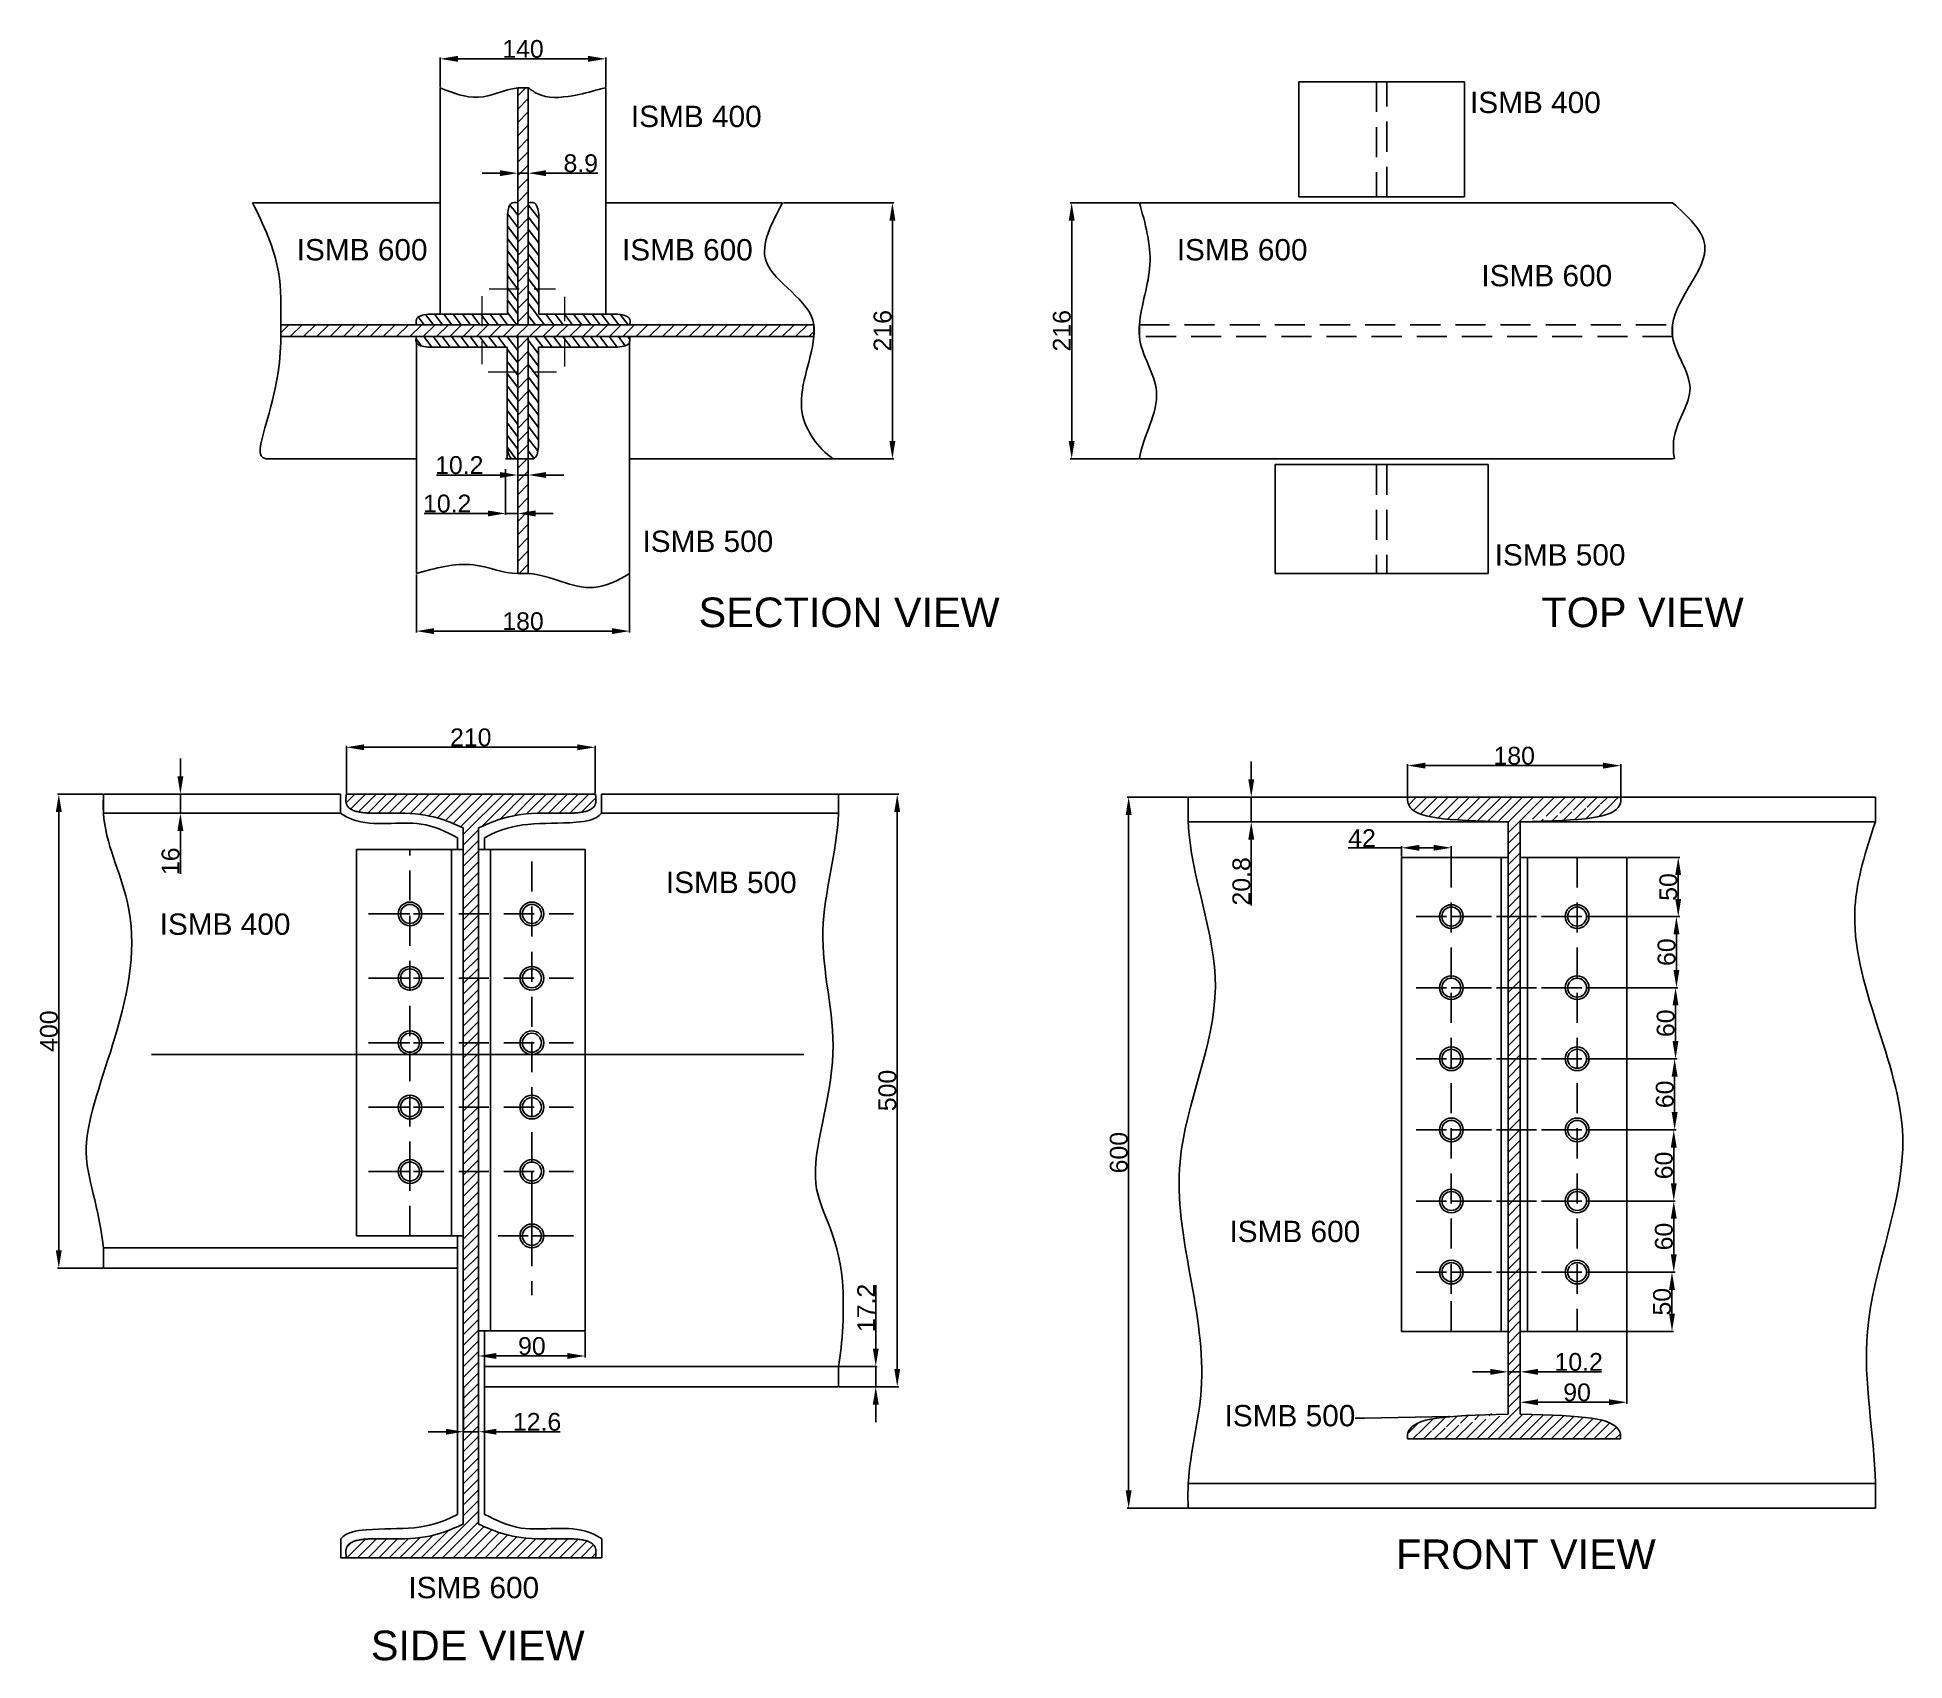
# Model space of a CAD drawing. Header units: inches. Extents: x 1412 to 2989, y 242 to 1611.
import ezdxf
from ezdxf import colors
from ezdxf.entities.mleader import LeaderData, LeaderLine
from ezdxf.math import Vec2, Vec3

# ---------------------------------------------------------------- set-up
doc = ezdxf.new("R2010")
doc.units = ezdxf.units.IN
doc.header["$MEASUREMENT"] = 0
doc.linetypes.add('DASHEDX2', pattern=[38.099999999999994, 25.4, -12.7])
doc.styles.get("Standard").update_dxf_attribs({"font": 'arial.ttf'})
doc.dimstyles.new('ISO-25', dxfattribs={"dimtxt": 15, "dimasz": 15, "dimexe": 1.25, "dimexo": 0.625, "dimtad": 1, "dimdec": 4, "dimtxsty": 'Standard', "dimcen": 2.5, "dimadec": 0, "dimazin": 0, "dimtfac": 1, "dimtdec": 4, "dimtmove": 0, "dimatfit": 3, "dimfxl": 1, "dimarcsym": 0})

msp = doc.modelspace()

# ---------------------------------------------------------------- texts
at = {"attachment_point": 1}
for s, width, heights, insert, char_height in [('ISMB 400', 170.5558282219871, [55.19847807450228], (2621.637024902062, 1565.543267666339), 18), ('ISMB 400', 170.5558282219871, [55.19847807450228], (1913.392350851998, 1553.760393473162), 18), ('ISMB 600', 170.5558282219871, [55.19847807450228], (1631.345894135287, 1441.231368830184), 18), ('ISMB 600', 170.5558282219871, [55.19847807450228], (1905.87091362882, 1441.231368830184), 18), ('ISMB 600', 170.5558282219871, [55.19847807450228], (2374.128695093006, 1441.231368830184), 18), ('ISMB 600', 170.5558282219871, [55.19847807450228], (2631.249505034008, 1419.403330148815), 18), ('ISMB 500', 170.5558282219871, [55.19847807450228], (1923.155937828213, 1195.229094008602), 18), ('ISMB 500', 170.5558282219871, [55.19847807450228], (2642.455262624022, 1183.776732323313), 18), ('SECTION VIEW ', 315.7088403644393, [0], (1970.489463271073, 1138.745413942454), 25), ('TOP VIEW ', 315.7088403644393, [0], (2681.975167461229, 1138.745413942454), 25), ('ISMB 500', 170.5558282219871, [55.19847807450228], (1942.931312081757, 907.3653884639995), 18), ('ISMB 400', 170.5558282219871, [55.19847807450228], (1515.628049909679, 872.1169843977447), 18), ('ISMB 600', 170.5558282219871, [55.19847807450228], (2418.598223418689, 612.8152088744979), 18), ('ISMB 500', 170.5558282219871, [55.19847807450228], (2414.469787468784, 457.3572680398562), 18), ('FRONT VIEW ', 315.7088403644393, [30.44338335607094], (2559.24145291662, 343.8608548657527), 25), ('ISMB 600', 170.5558282219871, [55.19847807450228], (1725.540542967642, 312.2806983112679), 18), ('SIDE VIEW ', 315.7088403644393, [0], (1693.889869732946, 266.971564224527), 25)]:
    msp.add_mtext_dynamic_manual_height_columns(s, width=width, gutter_width=12.5, heights=heights, dxfattribs=dict(at, insert=insert, char_height=char_height))

# ---------------------------------------------------------------- blocks, each defined once
blk = doc.blocks.new('*U37')
at = {"linetype": 'DASHEDX2'}
for p, q in [((-51.44999999999993, 0), (-86.44999999999993, 0)), ((-86.44999999999993, 0), (69.20713043678302, 0)), ((69.20713043678302, 0), (86.45000000000005, 0))]:
    blk.add_line(p, q, dxfattribs=at)
for radius in [10, 8]:
    blk.add_circle((-51.44999999999993, 0), radius)
blk = doc.blocks.new('*U38')
at = {"color": 0, "linetype": 'ByBlock', "lineweight": -2, "transparency": 16777216}
for p in [(1.330946141313344e-14, 217.36), (9.982096059850077e-15, 163.02), (6.654730706566718e-15, 108.68), (3.327365353283359e-15, 54.34), (0, 0)]:
    blk.add_blockref('*U37', p, dxfattribs=at)
blk = doc.blocks.new('*U39')
for radius in [10, 8]:
    blk.add_circle((0, 0), radius)
blk = doc.blocks.new('*U40')
at = {"color": 0, "linetype": 'ByBlock', "lineweight": -2, "transparency": 16777216}
for p in [(1.66368267664168e-14, 271.7), (1.330946141313344e-14, 217.36), (9.982096059850077e-15, 163.02), (6.654730706566718e-15, 108.68), (3.327365353283359e-15, 54.34), (0, 0)]:
    blk.add_blockref('*U39', p, dxfattribs=at)
blk = doc.blocks.new('*U41')
at = {"linetype": 'DASHEDX2'}
for p, q in [((95.1000000000056, 0), (-95.10000000000537, 0)), ((-53.10000000000468, 0), (95.1000000000056, 0))]:
    blk.add_line(p, q, dxfattribs=at)
for centre, radius in [((-53.10000000000446, 0), 10), ((-53.10000000000446, 0), 8), ((53.10000000000559, 0), 10), ((53.10000000000559, 0), 8)]:
    blk.add_circle(centre, radius)
blk = doc.blocks.new('*U42')
at = {"color": 0, "linetype": 'ByBlock', "lineweight": -2, "transparency": 16777216}
for p in [(1.83697019872103e-14, 300), (1.469576158976824e-14, 240), (1.102182119232618e-14, 180), (7.34788079488412e-15, 120), (3.67394039744206e-15, 60), (0, 0)]:
    blk.add_blockref('*U41', p, dxfattribs=at)
blk = doc.blocks.new('*D66')
at = {"color": 0, "lineweight": -2, "transparency": 16777216}
for p, q in [((1752.321924906945, 1569.518351830006), (1752.321924906945, 1594.586863464981)), ((1767.321924906945, 1593.336863464981), (1877.321924906945, 1593.336863464981)), ((1892.321924906945, 1569.518351830006), (1892.321924906945, 1594.586863464981))]:
    blk.add_line(p, q, dxfattribs=at)
at = {"color": 0, "transparency": 16777216}
for points in [[(1767.321924906945, 1595.836863464981), (1767.321924906945, 1590.836863464981), (1752.321924906945, 1593.336863464981)], [(1877.321924906945, 1595.836863464981), (1877.321924906945, 1590.836863464981), (1892.321924906945, 1593.336863464981)]]:
    blk.add_solid(points, dxfattribs=at)
at = {"layer": 'Defpoints', "color": 0, "transparency": 16777216}
for p in [(1892.321924906945, 1593.336863464981), (1752.321924906945, 1568.893351830006), (1892.321924906945, 1568.893351830006)]:
    blk.add_point(p, dxfattribs=at)
at = {"color": 0, "transparency": 16777216, "insert": (1822.321924906945, 1601.620458280807), "char_height": 15, "attachment_point": 5}
blk.add_mtext('140', dxfattribs=at)
blk = doc.blocks.new('*D67')
at = {"color": 0, "lineweight": -2, "transparency": 16777216}
for p, q in [((1817.871924906945, 1568.268351830006), (1817.871924906945, 1495.613061549739)), ((1826.771924906945, 1568.268351830006), (1826.771924906945, 1495.613061549739)), ((1802.871924906945, 1496.863061549739), (1787.871924906945, 1496.863061549739)), ((1817.871924906945, 1496.863061549739), (1826.771924906945, 1496.863061549739)), ((1841.771924906945, 1496.863061549739), (1885.382088617723, 1496.863061549739))]:
    blk.add_line(p, q, dxfattribs=at)
at = {"color": 0, "transparency": 16777216}
for points in [[(1802.871924906945, 1499.363061549739), (1802.871924906945, 1494.363061549739), (1817.871924906945, 1496.863061549739)], [(1841.771924906945, 1499.363061549739), (1841.771924906945, 1494.363061549739), (1826.771924906945, 1496.863061549739)]]:
    blk.add_solid(points, dxfattribs=at)
at = {"layer": 'Defpoints', "color": 0, "transparency": 16777216}
for p in [(1817.871924906945, 1568.893351830006), (1826.771924906945, 1568.893351830006), (1826.771924906945, 1496.863061549739)]:
    blk.add_point(p, dxfattribs=at)
at = {"color": 0, "transparency": 16777216, "insert": (1871.077006762334, 1505.146656365565), "char_height": 15, "attachment_point": 5}
blk.add_mtext('8.9', dxfattribs=at)
blk = doc.blocks.new('*D68')
at = {"color": 0, "lineweight": -2, "transparency": 16777216}
for p, q in [((2042.064153543598, 1471.893351830006), (2135.380019460092, 1471.893351830006)), ((2134.130019460092, 1456.893351830006), (2134.130019460092, 1270.893351830006)), ((2042.064153543598, 1255.893351830006), (2135.380019460092, 1255.893351830006))]:
    blk.add_line(p, q, dxfattribs=at)
at = {"color": 0, "transparency": 16777216}
for points in [[(2131.630019460092, 1456.893351830006), (2136.630019460092, 1456.893351830006), (2134.130019460092, 1471.893351830006)], [(2131.630019460092, 1270.893351830006), (2136.630019460092, 1270.893351830006), (2134.130019460092, 1255.893351830006)]]:
    blk.add_solid(points, dxfattribs=at)
at = {"layer": 'Defpoints', "color": 0, "transparency": 16777216}
for p in [(2041.439153543598, 1471.893351830006), (2041.439153543598, 1255.893351830006), (2134.130019460092, 1255.893351830006)]:
    blk.add_point(p, dxfattribs=at)
at = {"color": 0, "transparency": 16777216, "insert": (2125.846424644267, 1363.893351830005), "char_height": 15, "attachment_point": 5, "rotation": 90}
blk.add_mtext('216', dxfattribs=at)
blk = doc.blocks.new('*D69')
at = {"color": 0, "lineweight": -2, "transparency": 16777216}
for p, q in [((1732.321924906945, 1158.268351830006), (1732.321924906945, 1109.146129597142)), ((1912.321924906945, 1158.268351830006), (1912.321924906945, 1109.146129597142)), ((1747.321924906945, 1110.396129597142), (1897.321924906945, 1110.396129597142))]:
    blk.add_line(p, q, dxfattribs=at)
at = {"color": 0, "transparency": 16777216}
for points in [[(1747.321924906945, 1112.896129597142), (1747.321924906945, 1107.896129597142), (1732.321924906945, 1110.396129597142)], [(1897.321924906945, 1112.896129597142), (1897.321924906945, 1107.896129597142), (1912.321924906945, 1110.396129597142)]]:
    blk.add_solid(points, dxfattribs=at)
at = {"layer": 'Defpoints', "color": 0, "transparency": 16777216}
for p in [(1732.321924906945, 1158.893351830006), (1912.321924906945, 1158.893351830006), (1912.321924906945, 1110.396129597142)]:
    blk.add_point(p, dxfattribs=at)
at = {"color": 0, "transparency": 16777216, "insert": (1822.321924906945, 1118.679724412967), "char_height": 15, "attachment_point": 5}
blk.add_mtext('180', dxfattribs=at)
blk = doc.blocks.new('*D44')
at = {"color": 0, "lineweight": -2, "transparency": 16777216}
for p, q in [((1826.771924906945, 1255.268813881476), (1826.771924906945, 1240.884447290504)), ((1802.871924906945, 1242.134447290504), (1749.224244142961, 1242.134447290504)), ((1817.871924906945, 1242.759447290504), (1817.871924906945, 1243.384447290504)), ((1826.771924906945, 1242.134447290504), (1817.871924906945, 1242.134447290504)), ((1841.771924906945, 1242.134447290504), (1856.771924906945, 1242.134447290504))]:
    blk.add_line(p, q, dxfattribs=at)
at = {"color": 0, "transparency": 16777216}
for points in [[(1802.871924906945, 1244.634447290504), (1802.871924906945, 1239.634447290504), (1817.871924906945, 1242.134447290504)], [(1841.771924906945, 1244.634447290504), (1841.771924906945, 1239.634447290504), (1826.771924906945, 1242.134447290504)]]:
    blk.add_solid(points, dxfattribs=at)
at = {"layer": 'Defpoints', "color": 0, "transparency": 16777216}
for p in [(1826.771924906945, 1255.893813881476), (1817.871924906945, 1242.134447290504), (1817.871924906945, 1242.134447290504)]:
    blk.add_point(p, dxfattribs=at)
at = {"color": 0, "transparency": 16777216, "insert": (1768.548084524953, 1250.41804210633), "char_height": 15, "attachment_point": 5}
blk.add_mtext('10.2', dxfattribs=at)
blk = doc.blocks.new('*D45')
at = {"color": 0, "lineweight": -2, "transparency": 16777216}
for p, q in [((1807.671924906945, 1247.14844704162), (1807.671924906945, 1208.446881800206)), ((1817.871924906945, 1247.14844704162), (1817.871924906945, 1208.446881800206)), ((1792.671924906945, 1209.696881800206), (1739.024244142961, 1209.696881800206)), ((1817.871924906945, 1209.696881800206), (1807.671924906945, 1209.696881800206)), ((1832.871924906945, 1209.696881800206), (1847.871924906945, 1209.696881800206))]:
    blk.add_line(p, q, dxfattribs=at)
at = {"color": 0, "transparency": 16777216}
for points in [[(1792.671924906945, 1212.196881800206), (1792.671924906945, 1207.196881800206), (1807.671924906945, 1209.696881800206)], [(1832.871924906945, 1212.196881800206), (1832.871924906945, 1207.196881800206), (1817.871924906945, 1209.696881800206)]]:
    blk.add_solid(points, dxfattribs=at)
at = {"layer": 'Defpoints', "color": 0, "transparency": 16777216}
for p in [(1807.671924906945, 1247.77344704162), (1817.871924906945, 1247.77344704162), (1807.671924906945, 1209.696881800206)]:
    blk.add_point(p, dxfattribs=at)
at = {"color": 0, "transparency": 16777216, "insert": (1758.348084524953, 1217.980476616031), "char_height": 15, "attachment_point": 5}
blk.add_mtext('10.2', dxfattribs=at)
blk = doc.blocks.new('*D46')
at = {"color": 0, "lineweight": -2, "transparency": 16777216}
for p, q in [((2342.002299462543, 1471.893351830007), (2284.199578141892, 1471.893351830007)), ((2285.449578141892, 1456.893351830007), (2285.449578141892, 1270.893351830006)), ((2342.002299462543, 1255.893351830006), (2284.199578141892, 1255.893351830006))]:
    blk.add_line(p, q, dxfattribs=at)
at = {"color": 0, "transparency": 16777216}
for points in [[(2282.949578141892, 1456.893351830007), (2287.949578141892, 1456.893351830007), (2285.449578141892, 1471.893351830007)], [(2282.949578141892, 1270.893351830006), (2287.949578141892, 1270.893351830006), (2285.449578141892, 1255.893351830006)]]:
    blk.add_solid(points, dxfattribs=at)
at = {"layer": 'Defpoints', "color": 0, "transparency": 16777216}
for p in [(2342.627299462543, 1471.893351830007), (2285.449578141892, 1255.893351830006), (2342.627299462543, 1255.893351830006)]:
    blk.add_point(p, dxfattribs=at)
at = {"color": 0, "transparency": 16777216, "insert": (2277.165983326067, 1363.893351830006), "char_height": 15, "attachment_point": 5, "rotation": 90}
blk.add_mtext('216', dxfattribs=at)
blk = doc.blocks.new('*D47')
at = {"color": 0, "lineweight": -2, "transparency": 16777216}
for p, q in [((1533.153603283542, 987.8399106152207), (1533.153603283542, 1002.839910615221)), ((1468.844125035583, 972.8399106152207), (1534.403603283542, 972.8399106152207)), ((1533.153603283542, 972.8399106152207), (1533.153603283542, 956.8399106152207)), ((1468.844125035583, 956.8399106152207), (1534.403603283542, 956.8399106152207)), ((1533.153603283542, 941.8399106152207), (1533.153603283542, 905.5251084324103))]:
    blk.add_line(p, q, dxfattribs=at)
at = {"color": 0, "transparency": 16777216}
for points in [[(1530.653603283542, 987.8399106152207), (1535.653603283542, 987.8399106152207), (1533.153603283542, 972.8399106152207)], [(1530.653603283542, 941.8399106152207), (1535.653603283542, 941.8399106152207), (1533.153603283542, 956.8399106152207)]]:
    blk.add_solid(points, dxfattribs=at)
at = {"layer": 'Defpoints', "color": 0, "transparency": 16777216}
for p in [(1468.219125035583, 972.8399106152207), (1468.219125035583, 956.8399106152207), (1533.153603283542, 956.8399106152207)]:
    blk.add_point(p, dxfattribs=at)
at = {"color": 0, "transparency": 16777216, "insert": (1524.870008467716, 916.1825095238148), "char_height": 15, "attachment_point": 5, "rotation": 90}
blk.add_mtext('16', dxfattribs=at)
blk = doc.blocks.new('*D48')
at = {"color": 0, "lineweight": -2, "transparency": 16777216}
for p, q in [((1467.594125035583, 972.8399106152207), (1429.274097282214, 972.8399106152207)), ((1430.524097282214, 957.8399106152207), (1430.524097282214, 587.8399106152204)), ((1467.594125035583, 572.8399106152204), (1429.274097282214, 572.8399106152204))]:
    blk.add_line(p, q, dxfattribs=at)
at = {"color": 0, "transparency": 16777216}
for points in [[(1428.024097282214, 957.8399106152207), (1433.024097282214, 957.8399106152207), (1430.524097282214, 972.8399106152207)], [(1428.024097282214, 587.8399106152204), (1433.024097282214, 587.8399106152204), (1430.524097282214, 572.8399106152204)]]:
    blk.add_solid(points, dxfattribs=at)
at = {"layer": 'Defpoints', "color": 0, "transparency": 16777216}
for p in [(1468.219125035583, 972.8399106152207), (1430.524097282214, 572.8399106152204), (1468.219125035583, 572.8399106152204)]:
    blk.add_point(p, dxfattribs=at)
at = {"color": 0, "transparency": 16777216, "insert": (1422.240502466389, 772.83991061522), "char_height": 15, "attachment_point": 5, "rotation": 90}
blk.add_mtext('400', dxfattribs=at)
blk = doc.blocks.new('*D49')
at = {"color": 0, "lineweight": -2, "transparency": 16777216}
for p, q in [((1673.218306555725, 973.3744444410844), (1673.218306555725, 1013.625465870866)), ((1688.218306555725, 1012.375465870866), (1868.218306555725, 1012.375465870866)), ((1883.218306555725, 973.3744444410844), (1883.218306555725, 1013.625465870866))]:
    blk.add_line(p, q, dxfattribs=at)
at = {"color": 0, "transparency": 16777216}
for points in [[(1688.218306555725, 1014.875465870866), (1688.218306555725, 1009.875465870866), (1673.218306555725, 1012.375465870866)], [(1868.218306555725, 1014.875465870866), (1868.218306555725, 1009.875465870866), (1883.218306555725, 1012.375465870866)]]:
    blk.add_solid(points, dxfattribs=at)
at = {"layer": 'Defpoints', "color": 0, "transparency": 16777216}
for p in [(1883.218306555725, 1012.375465870866), (1673.218306555725, 972.7494444410844), (1883.218306555725, 972.7494444410844)]:
    blk.add_point(p, dxfattribs=at)
at = {"color": 0, "transparency": 16777216, "insert": (1778.218306555725, 1020.659060686691), "char_height": 15, "attachment_point": 5}
blk.add_mtext('210', dxfattribs=at)
blk = doc.blocks.new('*D50')
at = {"color": 0, "lineweight": -2, "transparency": 16777216}
for p, q in [((2089.143306555726, 972.7494444410848), (2139.434254365755, 972.7494444410848)), ((2138.184254365755, 957.7494444410848), (2138.184254365755, 487.7494444410846)), ((2089.143306555726, 472.7494444410846), (2139.434254365755, 472.7494444410846))]:
    blk.add_line(p, q, dxfattribs=at)
at = {"color": 0, "transparency": 16777216}
for points in [[(2135.684254365755, 957.7494444410848), (2140.684254365755, 957.7494444410848), (2138.184254365755, 972.7494444410848)], [(2135.684254365755, 487.7494444410846), (2140.684254365755, 487.7494444410846), (2138.184254365755, 472.7494444410846)]]:
    blk.add_solid(points, dxfattribs=at)
at = {"layer": 'Defpoints', "color": 0, "transparency": 16777216}
for p in [(2088.518306555726, 972.7494444410848), (2088.518306555726, 472.7494444410846), (2138.184254365755, 472.7494444410846)]:
    blk.add_point(p, dxfattribs=at)
at = {"color": 0, "transparency": 16777216, "insert": (2129.900659549929, 722.7494444410839), "char_height": 15, "attachment_point": 5, "rotation": 90}
blk.add_mtext('500', dxfattribs=at)
blk = doc.blocks.new('*D43')
at = {"color": 0, "lineweight": -2, "transparency": 16777216}
for p, q in [((1772.218306555725, 472.1244444410844), (1772.218306555725, 433.5476265006438)), ((1784.818306555725, 472.1244444410844), (1784.818306555725, 433.5476265006438)), ((1757.218306555725, 434.7976265006438), (1742.218306555725, 434.7976265006438)), ((1772.218306555725, 434.7976265006438), (1784.818306555725, 434.7976265006438)), ((1799.818306555725, 434.7976265006438), (1853.609234250132, 434.7976265006438))]:
    blk.add_line(p, q, dxfattribs=at)
at = {"color": 0, "transparency": 16777216}
for points in [[(1757.218306555725, 437.2976265006438), (1757.218306555725, 432.2976265006438), (1772.218306555725, 434.7976265006438)], [(1799.818306555725, 437.2976265006438), (1799.818306555725, 432.2976265006438), (1784.818306555725, 434.7976265006438)]]:
    blk.add_solid(points, dxfattribs=at)
at = {"layer": 'Defpoints', "color": 0, "transparency": 16777216}
for p in [(1772.218306555725, 472.7494444410844), (1784.818306555725, 472.7494444410844), (1784.818306555725, 434.7976265006438)]:
    blk.add_point(p, dxfattribs=at)
at = {"color": 0, "transparency": 16777216, "insert": (1834.213770402929, 443.0812213164692), "char_height": 15, "attachment_point": 5}
blk.add_mtext('12.6', dxfattribs=at)
blk = doc.blocks.new('*D51')
at = {"color": 0, "lineweight": -2, "transparency": 16777216}
for p, q in [((1784.818306555725, 519.3244444410844), (1784.818306555725, 497.4590822863576)), ((1874.818306555725, 519.3244444410844), (1874.818306555725, 497.4590822863576)), ((1799.818306555725, 498.7090822863576), (1859.818306555725, 498.7090822863576))]:
    blk.add_line(p, q, dxfattribs=at)
at = {"color": 0, "transparency": 16777216}
for points in [[(1799.818306555725, 501.2090822863576), (1799.818306555725, 496.2090822863576), (1784.818306555725, 498.7090822863576)], [(1859.818306555725, 501.2090822863576), (1859.818306555725, 496.2090822863576), (1874.818306555725, 498.7090822863576)]]:
    blk.add_solid(points, dxfattribs=at)
at = {"layer": 'Defpoints', "color": 0, "transparency": 16777216}
for p in [(1784.818306555725, 519.9494444410844), (1874.818306555725, 519.9494444410844), (1874.818306555725, 498.7090822863576)]:
    blk.add_point(p, dxfattribs=at)
at = {"color": 0, "transparency": 16777216, "insert": (1829.818306555725, 506.9926771021829), "char_height": 15, "attachment_point": 5}
blk.add_mtext('90', dxfattribs=at)
blk = doc.blocks.new('*D52')
at = {"color": 0, "lineweight": -2, "transparency": 16777216}
for p, q in [((2120.081707975286, 504.9494444410822), (2120.081707975286, 558.5971252050659)), ((2089.143306555726, 489.9494444410822), (2121.331707975286, 489.9494444410822)), ((2120.081707975286, 472.7494444410846), (2120.081707975286, 489.9494444410822)), ((2092.954326236357, 472.7494444410846), (2121.331707975286, 472.7494444410846)), ((2120.081707975286, 457.7494444410846), (2120.081707975286, 442.7494444410846))]:
    blk.add_line(p, q, dxfattribs=at)
at = {"color": 0, "transparency": 16777216}
for points in [[(2117.581707975286, 504.9494444410822), (2122.581707975286, 504.9494444410822), (2120.081707975286, 489.9494444410822)], [(2117.581707975286, 457.7494444410846), (2122.581707975286, 457.7494444410846), (2120.081707975286, 472.7494444410846)]]:
    blk.add_solid(points, dxfattribs=at)
at = {"layer": 'Defpoints', "color": 0, "transparency": 16777216}
for p in [(2088.518306555726, 489.9494444410822), (2120.081707975286, 489.9494444410822), (2092.329326236357, 472.7494444410846)]:
    blk.add_point(p, dxfattribs=at)
at = {"color": 0, "transparency": 16777216, "insert": (2111.926012204481, 539.2732848230734), "char_height": 15, "attachment_point": 5, "rotation": 90}
blk.add_mtext('17.2', dxfattribs=at)
blk = doc.blocks.new('*D53')
at = {"color": 0, "lineweight": -2, "transparency": 16777216}
for p, q in [((2568.970801207175, 970.9116083814591), (2568.970801207175, 998.1490227201108)), ((2583.970801207175, 996.8990227201108), (2733.970801207176, 996.8990227201108)), ((2748.970801207176, 970.9116083814591), (2748.970801207176, 998.1490227201108))]:
    blk.add_line(p, q, dxfattribs=at)
at = {"color": 0, "transparency": 16777216}
for points in [[(2583.970801207175, 999.3990227201108), (2583.970801207175, 994.3990227201108), (2568.970801207175, 996.8990227201108)], [(2733.970801207176, 999.3990227201108), (2733.970801207176, 994.3990227201108), (2748.970801207176, 996.8990227201108)]]:
    blk.add_solid(points, dxfattribs=at)
at = {"layer": 'Defpoints', "color": 0, "transparency": 16777216}
for p in [(2748.970801207176, 996.8990227201108), (2568.970801207175, 970.2866083814591), (2748.970801207176, 970.2866083814591)]:
    blk.add_point(p, dxfattribs=at)
at = {"color": 0, "transparency": 16777216, "insert": (2658.970801207175, 1005.182617535936), "char_height": 15, "attachment_point": 5}
blk.add_mtext('180', dxfattribs=at)
blk = doc.blocks.new('*D54')
at = {"color": 0, "lineweight": -2, "transparency": 16777216}
for p, q in [((2563.870801207165, 927.5593015547735), (2518.897119990966, 927.5593015547735)), ((2563.870801207165, 920.1116083814593), (2563.870801207165, 928.8093015547735)), ((2590.870801207165, 927.5593015547735), (2578.870801207165, 927.5593015547735)), ((2605.870801207165, 920.1116083814593), (2605.870801207165, 928.8093015547735))]:
    blk.add_line(p, q, dxfattribs=at)
at = {"color": 0, "transparency": 16777216}
for points in [[(2578.870801207165, 930.0593015547735), (2578.870801207165, 925.0593015547735), (2563.870801207165, 927.5593015547735)], [(2590.870801207165, 930.0593015547735), (2590.870801207165, 925.0593015547735), (2605.870801207165, 927.5593015547735)]]:
    blk.add_solid(points, dxfattribs=at)
at = {"layer": 'Defpoints', "color": 0, "transparency": 16777216}
for p in [(2563.870801207165, 927.5593015547735), (2563.870801207165, 919.4866083814593), (2605.870801207165, 919.4866083814593)]:
    blk.add_point(p, dxfattribs=at)
at = {"color": 0, "transparency": 16777216, "insert": (2530.490742091921, 935.7149973255783), "char_height": 15, "attachment_point": 5}
blk.add_mtext('42', dxfattribs=at)
blk = doc.blocks.new('*D55')
at = {"color": 0, "lineweight": -2, "transparency": 16777216}
for p, q in [((2437.001562183659, 985.2866083814596), (2437.001562183659, 1000.28660838146)), ((2384.469438923847, 970.2866083814596), (2438.251562183659, 970.2866083814596)), ((2437.001562183659, 970.2866083814596), (2437.001562183659, 949.4866083814596)), ((2384.469438923847, 949.4866083814596), (2438.251562183659, 949.4866083814596)), ((2437.001562183659, 934.4866083814596), (2437.001562183659, 878.9869494455796))]:
    blk.add_line(p, q, dxfattribs=at)
at = {"color": 0, "transparency": 16777216}
for points in [[(2434.501562183659, 985.2866083814596), (2439.501562183659, 985.2866083814596), (2437.001562183659, 970.2866083814596)], [(2434.501562183659, 934.4866083814596), (2439.501562183659, 934.4866083814596), (2437.001562183659, 949.4866083814596)]]:
    blk.add_solid(points, dxfattribs=at)
at = {"layer": 'Defpoints', "color": 0, "transparency": 16777216}
for p in [(2383.844438923847, 970.2866083814596), (2383.844438923847, 949.4866083814596), (2437.001562183659, 949.4866083814596)]:
    blk.add_point(p, dxfattribs=at)
at = {"color": 0, "transparency": 16777216, "insert": (2428.717967367833, 899.2367789135187), "char_height": 15, "attachment_point": 5, "rotation": 90}
blk.add_mtext('20.8', dxfattribs=at)
blk = doc.blocks.new('*D56')
at = {"color": 0, "lineweight": -2, "transparency": 16777216}
for p, q in [((2383.219438923847, 970.2866083814596), (2332.289226846243, 970.2866083814596)), ((2333.539226846243, 955.2866083814596), (2333.539226846243, 385.2866083814594)), ((2383.219438923847, 370.2866083814594), (2332.289226846243, 370.2866083814594))]:
    blk.add_line(p, q, dxfattribs=at)
at = {"color": 0, "transparency": 16777216}
for points in [[(2331.039226846243, 955.2866083814596), (2336.039226846243, 955.2866083814596), (2333.539226846243, 970.2866083814596)], [(2331.039226846243, 385.2866083814594), (2336.039226846243, 385.2866083814594), (2333.539226846243, 370.2866083814594)]]:
    blk.add_solid(points, dxfattribs=at)
at = {"layer": 'Defpoints', "color": 0, "transparency": 16777216}
for p in [(2383.844438923847, 970.2866083814596), (2333.539226846243, 370.2866083814594), (2383.844438923847, 370.2866083814594)]:
    blk.add_point(p, dxfattribs=at)
at = {"color": 0, "transparency": 16777216, "insert": (2325.255632030417, 670.2866083814587), "char_height": 15, "attachment_point": 5, "rotation": 90}
blk.add_mtext('600', dxfattribs=at)
blk = doc.blocks.new('*D57')
at = {"color": 0, "lineweight": -2, "transparency": 16777216}
for p, q in [((2664.070801207176, 518.8616083814591), (2664.070801207176, 458.4102583950895)), ((2754.070801207176, 518.8616083814592), (2754.070801207176, 458.4102583950895)), ((2679.070801207176, 459.6602583950895), (2739.070801207176, 459.6602583950895))]:
    blk.add_line(p, q, dxfattribs=at)
at = {"color": 0, "transparency": 16777216}
for points in [[(2679.070801207176, 462.1602583950895), (2679.070801207176, 457.1602583950895), (2664.070801207176, 459.6602583950895)], [(2739.070801207176, 462.1602583950895), (2739.070801207176, 457.1602583950895), (2754.070801207176, 459.6602583950895)]]:
    blk.add_solid(points, dxfattribs=at)
at = {"layer": 'Defpoints', "color": 0, "transparency": 16777216}
for p in [(2664.070801207176, 519.4866083814591), (2754.070801207176, 519.4866083814592), (2754.070801207176, 459.6602583950895)]:
    blk.add_point(p, dxfattribs=at)
at = {"color": 0, "transparency": 16777216, "insert": (2712.025790656675, 467.9438532109149), "char_height": 15, "attachment_point": 5}
blk.add_mtext('90', dxfattribs=at)
blk = doc.blocks.new('*D58')
at = {"color": 0, "lineweight": -2, "transparency": 16777216}
for p, q in [((2653.870801207176, 518.8616083814595), (2653.870801207176, 484.0825680074091)), ((2664.070801207176, 518.8616083814591), (2664.070801207176, 484.0825680074091)), ((2638.870801207176, 485.3325680074091), (2623.870801207176, 485.3325680074091)), ((2653.870801207176, 485.3325680074091), (2664.070801207176, 485.3325680074091)), ((2679.070801207176, 485.3325680074091), (2732.71848197116, 485.3325680074091))]:
    blk.add_line(p, q, dxfattribs=at)
at = {"color": 0, "transparency": 16777216}
for points in [[(2638.870801207176, 487.8325680074091), (2638.870801207176, 482.8325680074091), (2653.870801207176, 485.3325680074091)], [(2679.070801207176, 487.8325680074091), (2679.070801207176, 482.8325680074091), (2664.070801207176, 485.3325680074091)]]:
    blk.add_solid(points, dxfattribs=at)
at = {"layer": 'Defpoints', "color": 0, "transparency": 16777216}
for p in [(2653.870801207176, 519.4866083814595), (2664.070801207176, 519.4866083814591), (2664.070801207176, 485.3325680074091)]:
    blk.add_point(p, dxfattribs=at)
at = {"color": 0, "transparency": 16777216, "insert": (2713.394641589168, 493.6161628232345), "char_height": 15, "attachment_point": 5}
blk.add_mtext('10.2', dxfattribs=at)
blk = doc.blocks.new('*D59')
at = {"color": 0, "lineweight": -2, "transparency": 16777216}
for p, q in [((2754.695801207177, 919.4866083814596), (2798.634554100312, 919.4866083814596)), ((2797.384554100312, 904.4866083814596), (2797.384554100312, 884.4866083814599)), ((2754.695801207177, 869.4866083814599), (2798.634554100312, 869.4866083814599))]:
    blk.add_line(p, q, dxfattribs=at)
at = {"color": 0, "transparency": 16777216}
for points in [[(2794.884554100312, 904.4866083814596), (2799.884554100312, 904.4866083814596), (2797.384554100312, 919.4866083814596)], [(2794.884554100312, 884.4866083814599), (2799.884554100312, 884.4866083814599), (2797.384554100312, 869.4866083814599)]]:
    blk.add_solid(points, dxfattribs=at)
at = {"layer": 'Defpoints', "color": 0, "transparency": 16777216}
for p in [(2754.070801207177, 919.4866083814596), (2754.070801207177, 869.4866083814599), (2797.384554100312, 869.4866083814599)]:
    blk.add_point(p, dxfattribs=at)
at = {"color": 0, "transparency": 16777216, "insert": (2789.100959284487, 894.4866083814587), "char_height": 15, "attachment_point": 5, "rotation": 90}
blk.add_mtext('50', dxfattribs=at)
blk = doc.blocks.new('*D60')
at = {"color": 0, "lineweight": -2, "transparency": 16777216}
for p, q in [((2754.695801207177, 869.4866083814595), (2797.132674339296, 869.4866083814595)), ((2795.882674339296, 854.4866083814595), (2795.882674339296, 824.4866083814599)), ((2754.695801207177, 809.4866083814599), (2797.132674339296, 809.4866083814599))]:
    blk.add_line(p, q, dxfattribs=at)
at = {"color": 0, "transparency": 16777216}
for points in [[(2793.382674339296, 854.4866083814595), (2798.382674339296, 854.4866083814595), (2795.882674339296, 869.4866083814595)], [(2793.382674339296, 824.4866083814599), (2798.382674339296, 824.4866083814599), (2795.882674339296, 809.4866083814599)]]:
    blk.add_solid(points, dxfattribs=at)
at = {"layer": 'Defpoints', "color": 0, "transparency": 16777216}
for p in [(2754.070801207177, 869.4866083814595), (2754.070801207177, 809.4866083814599), (2795.882674339296, 809.4866083814599)]:
    blk.add_point(p, dxfattribs=at)
at = {"color": 0, "transparency": 16777216, "insert": (2787.599079523471, 839.4866083814586), "char_height": 15, "attachment_point": 5, "rotation": 90}
blk.add_mtext('60', dxfattribs=at)
blk = doc.blocks.new('*D61')
at = {"color": 0, "lineweight": -2, "transparency": 16777216}
for p, q in [((2754.695801207177, 809.4866083814599), (2796.381734458786, 809.4866083814599)), ((2795.131734458786, 794.4866083814599), (2795.131734458786, 764.4866083814596)), ((2754.695801207177, 749.4866083814596), (2796.381734458786, 749.4866083814596))]:
    blk.add_line(p, q, dxfattribs=at)
at = {"color": 0, "transparency": 16777216}
for points in [[(2792.631734458786, 794.4866083814599), (2797.631734458786, 794.4866083814599), (2795.131734458786, 809.4866083814599)], [(2792.631734458786, 764.4866083814596), (2797.631734458786, 764.4866083814596), (2795.131734458786, 749.4866083814596)]]:
    blk.add_solid(points, dxfattribs=at)
at = {"layer": 'Defpoints', "color": 0, "transparency": 16777216}
for p in [(2754.070801207177, 809.4866083814599), (2754.070801207177, 749.4866083814596), (2795.131734458786, 749.4866083814596)]:
    blk.add_point(p, dxfattribs=at)
at = {"color": 0, "transparency": 16777216, "insert": (2786.848139642961, 779.4866083814588), "char_height": 15, "attachment_point": 5, "rotation": 90}
blk.add_mtext('60', dxfattribs=at)
blk = doc.blocks.new('*D62')
at = {"color": 0, "lineweight": -2, "transparency": 16777216}
for p, q in [((2754.695801207177, 749.4866083814596), (2795.630794578278, 749.4866083814596)), ((2794.380794578278, 734.4866083814596), (2794.380794578278, 704.4866083814596)), ((2754.695801207177, 689.4866083814596), (2795.630794578278, 689.4866083814596))]:
    blk.add_line(p, q, dxfattribs=at)
at = {"color": 0, "transparency": 16777216}
for points in [[(2791.880794578278, 734.4866083814596), (2796.880794578278, 734.4866083814596), (2794.380794578278, 749.4866083814596)], [(2791.880794578278, 704.4866083814596), (2796.880794578278, 704.4866083814596), (2794.380794578278, 689.4866083814596)]]:
    blk.add_solid(points, dxfattribs=at)
at = {"layer": 'Defpoints', "color": 0, "transparency": 16777216}
for p in [(2754.070801207177, 749.4866083814596), (2754.070801207177, 689.4866083814596), (2794.380794578278, 689.4866083814596)]:
    blk.add_point(p, dxfattribs=at)
at = {"color": 0, "transparency": 16777216, "insert": (2786.097199762452, 719.4866083814587), "char_height": 15, "attachment_point": 5, "rotation": 90}
blk.add_mtext('60', dxfattribs=at)
blk = doc.blocks.new('*D63')
at = {"color": 0, "lineweight": -2, "transparency": 16777216}
for p, q in [((2754.695801207177, 689.4866083814596), (2794.879854697773, 689.4866083814596)), ((2793.629854697773, 674.4866083814596), (2793.629854697773, 644.4866083814596)), ((2754.695801207177, 629.4866083814596), (2794.879854697773, 629.4866083814596))]:
    blk.add_line(p, q, dxfattribs=at)
at = {"color": 0, "transparency": 16777216}
for points in [[(2791.129854697773, 674.4866083814596), (2796.129854697773, 674.4866083814596), (2793.629854697773, 689.4866083814596)], [(2791.129854697773, 644.4866083814596), (2796.129854697773, 644.4866083814596), (2793.629854697773, 629.4866083814596)]]:
    blk.add_solid(points, dxfattribs=at)
at = {"layer": 'Defpoints', "color": 0, "transparency": 16777216}
for p in [(2754.070801207177, 689.4866083814596), (2754.070801207177, 629.4866083814596), (2793.629854697773, 629.4866083814596)]:
    blk.add_point(p, dxfattribs=at)
at = {"color": 0, "transparency": 16777216, "insert": (2785.346259881947, 659.4866083814587), "char_height": 15, "attachment_point": 5, "rotation": 90}
blk.add_mtext('60', dxfattribs=at)
blk = doc.blocks.new('*D64')
at = {"color": 0, "lineweight": -2, "transparency": 16777216}
for p, q in [((2754.695801207177, 629.4866083814599), (2794.879854697773, 629.4866083814599)), ((2793.629854697773, 614.4866083814599), (2793.629854697773, 584.4866083814596)), ((2754.695801207177, 569.4866083814596), (2794.879854697773, 569.4866083814596))]:
    blk.add_line(p, q, dxfattribs=at)
at = {"color": 0, "transparency": 16777216}
for points in [[(2791.129854697773, 614.4866083814599), (2796.129854697773, 614.4866083814599), (2793.629854697773, 629.4866083814599)], [(2791.129854697773, 584.4866083814596), (2796.129854697773, 584.4866083814596), (2793.629854697773, 569.4866083814596)]]:
    blk.add_solid(points, dxfattribs=at)
at = {"layer": 'Defpoints', "color": 0, "transparency": 16777216}
for p in [(2754.070801207177, 629.4866083814599), (2754.070801207177, 569.4866083814596), (2793.629854697773, 569.4866083814596)]:
    blk.add_point(p, dxfattribs=at)
at = {"color": 0, "transparency": 16777216, "insert": (2785.346259881947, 599.4866083814588), "char_height": 15, "attachment_point": 5, "rotation": 90}
blk.add_mtext('60', dxfattribs=at)
blk = doc.blocks.new('*D65')
at = {"color": 0, "lineweight": -2, "transparency": 16777216}
for p, q in [((2754.695801207177, 569.4866083814596), (2793.377974936755, 569.4866083814596)), ((2792.127974936755, 554.4866083814596), (2792.127974936755, 534.4866083814594)), ((2754.695801207177, 519.4866083814594), (2793.377974936755, 519.4866083814594))]:
    blk.add_line(p, q, dxfattribs=at)
at = {"color": 0, "transparency": 16777216}
for points in [[(2789.627974936755, 554.4866083814596), (2794.627974936755, 554.4866083814596), (2792.127974936755, 569.4866083814596)], [(2789.627974936755, 534.4866083814594), (2794.627974936755, 534.4866083814594), (2792.127974936755, 519.4866083814594)]]:
    blk.add_solid(points, dxfattribs=at)
at = {"layer": 'Defpoints', "color": 0, "transparency": 16777216}
for p in [(2754.070801207177, 569.4866083814596), (2754.070801207177, 519.4866083814594), (2792.127974936755, 519.4866083814594)]:
    blk.add_point(p, dxfattribs=at)
at = {"color": 0, "transparency": 16777216, "insert": (2783.84438012093, 544.4866083814587), "char_height": 15, "attachment_point": 5, "rotation": 90}
blk.add_mtext('50', dxfattribs=at)

# ---------------------------------------------------------------- dimensions: what is measured, and where the dimension line sits
for base, p1, p2, picture, middle in [((1892.321924906945, 1593.336863464981), (1752.321924906945, 1568.893351830006), (1892.321924906945, 1568.893351830006), '*D66', (1822.321924906945, 1601.620458280807)), ((1912.321924906945, 1110.396129597142), (1732.321924906945, 1158.893351830006), (1912.321924906945, 1158.893351830006), '*D69', (1822.321924906945, 1118.679724412967)), ((1883.218306555725, 1012.375465870866), (1673.218306555725, 972.7494444410844), (1883.218306555725, 972.7494444410844), '*D49', (1778.218306555725, 1020.659060686691)), ((2748.970801207176, 996.8990227201108), (2568.970801207175, 970.2866083814591), (2748.970801207176, 970.2866083814591), '*D53', (2658.970801207175, 1005.182617535936)), ((1874.818306555725, 498.7090822863576), (1784.818306555725, 519.9494444410844), (1874.818306555725, 519.9494444410844), '*D51', (1829.818306555725, 506.9926771021829))]:
    dim = msp.add_linear_dim(base=base, p1=p1, p2=p2, dimstyle='ISO-25')
    dim.commit()
    dim.dimension.update_dxf_attribs({"geometry": picture, "text_midpoint": middle})
for base, p1, p2, text, picture, middle in [((1826.771924906945, 1496.863061549739), (1817.871924906945, 1568.893351830006), (1826.771924906945, 1568.893351830006), '8.9', '*D67', (1871.077006762334, 1505.146656365565)), ((1807.671924906945, 1209.696881800206), (1817.871924906945, 1247.77344704162), (1807.671924906945, 1247.77344704162), '10.2', '*D45', (1758.348084524953, 1217.980476616031)), ((1817.871924906945, 1242.134447290504), (1826.771924906945, 1255.893813881476), (1817.871924906945, 1242.134447290504), '10.2', '*D44', (1768.548084524953, 1250.41804210633)), ((2664.070801207176, 485.3325680074091), (2653.870801207176, 519.4866083814595), (2664.070801207176, 519.4866083814591), '10.2', '*D58', (2713.394641589168, 493.6161628232345))]:
    dim = msp.add_linear_dim(base=base, p1=p1, p2=p2, text=text, dimstyle='ISO-25')
    dim.commit()
    dim.dimension.update_dxf_attribs({"geometry": picture, "text_midpoint": middle})
for base, p1, p2, picture, middle in [((2134.130019460092, 1255.893351830006), (2041.439153543598, 1471.893351830006), (2041.439153543598, 1255.893351830006), '*D68', (2125.846424644267, 1363.893351830005)), ((2285.449578141892, 1255.893351830006), (2342.627299462542, 1471.893351830006), (2342.627299462542, 1255.893351830006), '*D46', (2277.165983326067, 1363.893351830006)), ((1533.153603283542, 956.8399106152207), (1468.219125035582, 972.8399106152202), (1468.219125035582, 956.8399106152202), '*D47', (1524.870008467716, 916.1825095238148)), ((1430.524097282214, 572.8399106152204), (1468.219125035582, 972.8399106152202), (1468.219125035582, 572.8399106152202), '*D48', (1422.240502466389, 772.83991061522)), ((2138.184254365755, 472.7494444410846), (2088.518306555725, 972.7494444410844), (2088.518306555725, 472.7494444410844), '*D50', (2129.900659549929, 722.7494444410839)), ((2333.539226846243, 370.2866083814594), (2383.844438923846, 970.2866083814591), (2383.844438923846, 370.2866083814592), '*D56', (2325.255632030417, 670.2866083814587)), ((2797.384554100312, 869.4866083814599), (2754.070801207176, 919.4866083814592), (2754.070801207176, 869.4866083814594), '*D59', (2789.100959284487, 894.4866083814587)), ((2795.882674339296, 809.4866083814599), (2754.070801207176, 869.4866083814591), (2754.070801207176, 809.4866083814594), '*D60', (2787.599079523471, 839.4866083814586)), ((2795.131734458786, 749.4866083814596), (2754.070801207176, 809.4866083814594), (2754.070801207176, 749.4866083814594), '*D61', (2786.848139642961, 779.4866083814588)), ((2794.380794578278, 689.4866083814596), (2754.070801207176, 749.4866083814594), (2754.070801207176, 689.4866083814594), '*D62', (2786.097199762452, 719.4866083814587)), ((2793.629854697773, 629.4866083814596), (2754.070801207176, 689.4866083814594), (2754.070801207176, 629.4866083814594), '*D63', (2785.346259881947, 659.4866083814587)), ((2793.629854697773, 569.4866083814596), (2754.070801207176, 629.4866083814596), (2754.070801207176, 569.4866083814594), '*D64', (2785.346259881947, 599.4866083814588)), ((2792.127974936755, 519.4866083814594), (2754.070801207176, 569.4866083814594), (2754.070801207176, 519.4866083814592), '*D65', (2783.84438012093, 544.4866083814587))]:
    dim = msp.add_linear_dim(base=base, p1=p1, p2=p2, angle=90, dimstyle='ISO-25')
    dim.commit()
    dim.dimension.update_dxf_attribs({"geometry": picture, "text_midpoint": middle})
for base, p1, p2, text, picture, middle in [((2437.001562183659, 949.4866083814596), (2383.844438923846, 970.2866083814591), (2383.844438923846, 949.4866083814592), '20.8', '*D55', (2428.717967367833, 899.2367789135187)), ((2120.081707975286, 489.9494444410822), (2092.329326236356, 472.7494444410844), (2088.518306555725, 489.949444441082), '17.2', '*D52', (2111.926012204481, 539.2732848230734))]:
    dim = msp.add_linear_dim(base=base, p1=p1, p2=p2, angle=90, text=text, dimstyle='ISO-25')
    dim.commit()
    dim.dimension.update_dxf_attribs({"geometry": picture, "text_midpoint": middle})
for base, p1, p2, picture, middle in [((2563.870801207165, 927.5593015547735), (2605.870801207165, 919.4866083814593), (2563.870801207165, 919.4866083814593), '*D54', (2530.490742091921, 927.5593015547735)), ((2754.070801207176, 459.6602583950895), (2664.070801207176, 519.4866083814591), (2754.070801207176, 519.4866083814592), '*D57', (2712.025790656675, 459.6602583950895))]:
    dim = msp.add_linear_dim(base=base, p1=p1, p2=p2, dimstyle='ISO-25')
    dim.commit()
    dim.dimension.update_dxf_attribs({"geometry": picture, "text_midpoint": middle, "dimtype": 160})
dim = msp.add_linear_dim(base=(1784.818306555725, 434.7976265006438), p1=(1772.218306555725, 472.7494444410844), p2=(1784.818306555725, 472.7494444410844), text='12.6', dimstyle='ISO-25')
dim.commit()
dim.dimension.update_dxf_attribs({"geometry": '*D43', "text_midpoint": (1834.213770402929, 434.7976265006438), "dimtype": 160})

# ---------------------------------------------------------------- hatches: boundary and pattern name
h = msp.add_hatch()
h.set_pattern_fill('ANSI31', color=256, scale=2.5)
h.set_pattern_definition([(45, (1564.970393359228, 1152.092623422097), (-5.612660075668221, 5.612660075668221), [])])
h.paths.add_polyline_path([(1826.771924906945, 1568.893351830006), (1817.871924906945, 1568.893351830006), (1817.871924906945, 1368.893351830006), (1826.771924906945, 1368.893351830006)])
edge = h.paths.add_edge_path()
edge.add_line((2067.871924906945, 1368.893351830006), (2017.871924906945, 1368.893351830006))
edge.add_line((2017.871924906945, 1368.893351830006), (1617.871924906945, 1368.893351830006))
edge.add_line((1617.871924906945, 1368.893351830006), (1617.871924906945, 1368.587280286818))
edge.add_spline(control_points=[(1617.871924906945, 1368.587280286654), (1617.872614175599, 1365.308074132607), (1617.894768391602, 1362.030510300399), (1617.871924906945, 1358.893351830006)], knot_values=[107.2899966452676, 107.2899966452676, 107.2899966452676, 107.2899966452676, 116.9882613095138, 116.9882613095138, 116.9882613095138, 116.9882613095138], degree=3, periodic=0)
edge.add_line((1617.871924906945, 1358.893351830006), (2017.871924906945, 1358.893351830006))
edge.add_line((2017.871924906945, 1358.893351830006), (2067.871924906945, 1358.893351830006))
edge.add_line((2067.871924906945, 1358.893351830006), (2067.871924906945, 1368.893351830006))
edge = h.paths.add_edge_path()
edge.add_line((1826.771924906945, 1358.893351830006), (1817.871924906945, 1358.893351830006))
edge.add_line((1817.871924906945, 1358.893351830006), (1817.871924906945, 1168.893351830006))
edge.add_line((1817.871924906945, 1168.893351830006), (1817.871924906945, 1158.893351830006))
edge.add_spline(control_points=[(1817.871924906945, 1158.893351830006), (1820.828544137293, 1158.804262271967), (1823.805304579233, 1158.995379358724), (1826.771924906945, 1158.893351830006)], knot_values=[86.84616687633073, 86.84616687633074, 86.84616687633074, 86.84616687633074, 95.7461668763307, 95.7461668763307, 95.7461668763307, 95.74616687633073], degree=3, periodic=0)
edge.add_line((1826.771924906945, 1158.893351830006), (1826.771924906945, 1168.893351830006))
edge.add_line((1826.771924906945, 1168.893351830006), (1826.771924906945, 1358.893351830006))
h = msp.add_hatch()
h.set_pattern_fill('ANSI31', color=256, scale=50, angle=82)
h.set_pattern_definition([(127, (0, 0), (-4.991471937795581, -3.761343894700301), [])])
edge = h.paths.add_edge_path()
edge.add_line((1809.180441339941, 1377.892889778536), (1742.321924906945, 1377.892889778536))
edge.add_spline(control_points=[(1742.321924906945, 1377.892889778536), (1737.766711028414, 1377.183033809563), (1731.342278084587, 1376.181890461732), (1732.209096319771, 1370.466229699272), (1732.321924906945, 1368.893351830006)], knot_values=[0, 0, 0, 0, 10.96576129695315, 15.46553027121788, 15.46553027121788, 15.46553027121788, 15.46553027121788], degree=3, periodic=0)
edge.add_line((1732.321924906945, 1368.893351830006), (1817.871924906945, 1368.893351830006))
edge.add_line((1817.871924906945, 1368.893351830006), (1817.871924906945, 1471.892889778536))
edge.add_spline(control_points=[(1817.871924906945, 1471.892889778536), (1816.358584957514, 1471.991642635013), (1810.711740903999, 1472.851356585266), (1809.818864459261, 1466.461648711098), (1809.180441339941, 1461.892889778536)], knot_values=[0, 0, 0, 4.209965709378594e-13, 4.345741783502314, 15.24920323612697, 15.24920323612697, 15.24920323612697, 15.24920323612697], degree=3, periodic=0)
edge.add_line((1809.180441339941, 1461.892889778536), (1809.180441339941, 1377.892889778536))
edge = h.paths.add_edge_path()
edge.add_line((1835.624570265935, 1377.892889778536), (1835.624570265935, 1461.892889778536))
edge.add_spline(control_points=[(1835.624570265935, 1461.892889778536), (1834.986147146614, 1466.461648711098), (1834.093270701877, 1472.851356585266), (1828.446426648362, 1471.991642635013), (1826.933086698931, 1471.892889778536)], knot_values=[0, 0, 0, 0, 10.90346145262465, 15.24920323612655, 15.24920323612697, 15.24920323612697, 15.24920323612697], degree=3, periodic=0)
edge.add_line((1826.771924906945, 1471.900225717266), (1826.771924906945, 1368.893351830006))
edge.add_line((1826.771924906945, 1368.893351830006), (1912.483086698931, 1368.893351830006))
edge.add_spline(control_points=[(1912.483086698931, 1368.893351830006), (1912.595915286105, 1370.466229699272), (1913.462733521289, 1376.181890461732), (1907.038300577462, 1377.183033809563), (1902.483086698931, 1377.892889778536)], knot_values=[0, 0, 0, 0, 4.499768974264725, 15.46553027121788, 15.46553027121788, 15.46553027121788, 15.46553027121788], degree=3, periodic=0)
edge.add_line((1902.483086698931, 1377.892889778536), (1835.624570265935, 1377.892889778536))
edge = h.paths.add_edge_path()
edge.add_line((1809.019279547955, 1349.893813881476), (1809.019279547955, 1265.893813881476))
edge.add_spline(control_points=[(1809.019279547955, 1265.893813881476), (1809.657702667276, 1261.325054948914), (1810.550579112013, 1254.935347074746), (1816.197423165528, 1255.795061024999), (1817.710763114959, 1255.893813881476)], knot_values=[0, 0, 0, 0, 10.90346145262465, 15.24920323612655, 15.24920323612697, 15.24920323612697, 15.24920323612697], degree=3, periodic=0)
edge.add_line((1817.871924906945, 1255.886477942746), (1817.871924906945, 1358.893351830006))
edge.add_line((1817.871924906945, 1358.893351830006), (1732.160763114959, 1358.893351830006))
edge.add_spline(control_points=[(1732.160763114959, 1358.893351830006), (1732.047934527785, 1357.32047396074), (1731.181116292601, 1351.60481319828), (1737.605549236428, 1350.603669850449), (1742.160763114959, 1349.893813881477)], knot_values=[0, 0, 0, 0, 4.499768974264725, 15.46553027121788, 15.46553027121788, 15.46553027121788, 15.46553027121788], degree=3, periodic=0)
edge.add_line((1742.160763114959, 1349.893813881477), (1809.019279547955, 1349.893813881476))
edge = h.paths.add_edge_path()
edge.add_spline(control_points=[(1826.771924906945, 1255.893813881476), (1828.285264856376, 1255.795061024999), (1833.932108909891, 1254.935347074746), (1834.824985354629, 1261.325054948914), (1835.463408473949, 1265.893813881476)], knot_values=[0, 0, 0, 4.209965709378594e-13, 4.345741783502314, 15.24920323612697, 15.24920323612697, 15.24920323612697, 15.24920323612697], degree=3, periodic=0)
edge.add_line((1835.463408473949, 1265.893813881476), (1835.463408473949, 1349.893813881476))
edge.add_line((1835.463408473949, 1349.893813881476), (1902.321924906945, 1349.893813881476))
edge.add_spline(control_points=[(1902.321924906945, 1349.893813881476), (1906.877138785476, 1350.603669850449), (1913.301571729303, 1351.60481319828), (1912.434753494119, 1357.32047396074), (1912.321924906945, 1358.893351830006)], knot_values=[0, 0, 0, 0, 10.96576129695315, 15.46553027121788, 15.46553027121788, 15.46553027121788, 15.46553027121788], degree=3, periodic=0)
edge.add_line((1912.321924906945, 1358.893351830006), (1826.771924906945, 1358.893351830006))
edge.add_line((1826.771924906945, 1358.893351830006), (1826.771924906945, 1255.893813881476))
h = msp.add_hatch()
h.set_pattern_fill('ANSI31', color=256, scale=2)
h.set_pattern_definition([(45, (1473.481093767669, 1152.092623422097), (-4.490128060534577, 4.490128060534577), [])])
edge = h.paths.add_edge_path()
edge.add_spline(control_points=[(1673.218306555725, 972.7494444410844), (1672.890968124375, 969.873490929916), (1671.497551893618, 957.6311144853428), (1687.898643788248, 956.7658208955431), (1698.01415906242, 956.7494444410847)], knot_values=[0, 0, 0, 0, 8, 34.05444878585563, 34.05444878585563, 34.05444878585563, 34.05444878603475], degree=3, periodic=0)
edge.add_line((1698.014159062426, 956.7494444410844), (1722.568306555779, 956.7494444410844))
edge.add_spline(control_points=[(1722.568306555858, 956.749444441075), (1748.637718168124, 955.798395996407), (1760.652243658052, 948.9666419369375), (1771.918306555725, 944.4165300847172)], knot_values=[58.60859627913135, 58.6085962792734, 58.6085962792734, 58.6085962792734, 101.6492184180113, 101.6492184180113, 101.6492184180113, 101.6492184180113], degree=3, periodic=0)
edge.add_line((1771.918306555725, 944.4165300847172), (1771.918306555725, 939.4165300847172))
edge.add_line((1771.918306555725, 939.4165300847172), (1771.918306555725, 356.7494444410847))
edge.add_spline(control_points=[(1771.918306555725, 356.7494444410845), (1760.652243658052, 352.1993325888643), (1748.637718168124, 345.3675785293948), (1722.568306555858, 344.4165300847268)], knot_values=[58.60859627913135, 58.60859627913135, 58.60859627913135, 58.60859627913135, 101.6492184178693, 101.6492184178693, 101.6492184178693, 101.6492184180113], degree=3, periodic=0)
edge.add_line((1722.568306555779, 344.4165300847174), (1698.014159062427, 344.4165300847175))
edge.add_spline(control_points=[(1698.01415906242, 344.416530084717), (1687.898643788248, 344.4001536302586), (1671.497551893618, 343.5348600404591), (1672.890968124375, 331.2924835958858), (1673.218306555725, 328.4165300847174)], knot_values=[0, 1.791278236851213e-10, 1.791278236851213e-10, 1.791278236851213e-10, 26.05444878603475, 34.05444878603475, 34.05444878603475, 34.05444878603475, 34.05444878603475], degree=3, periodic=0)
edge.add_line((1673.218306555725, 328.4165300847175), (1673.518306555725, 328.4165300847174))
edge.add_line((1673.518306555725, 328.4165300847174), (1883.518306555725, 328.4165300847175))
edge.add_spline(control_points=[(1883.518306555725, 328.4165300847174), (1883.845644987076, 331.2924835958858), (1885.239061217832, 343.534860040459), (1868.837969323203, 344.4001536302586), (1858.722454049031, 344.416530084717)], knot_values=[0, 0, 0, 0, 8, 34.05444878585563, 34.05444878585563, 34.05444878585563, 34.05444878603475], degree=3, periodic=0)
edge.add_line((1858.722454049025, 344.4165300847175), (1834.168306555672, 344.4165300847175))
edge.add_spline(control_points=[(1834.168306555592, 344.4165300847268), (1808.098894943327, 345.3675785293948), (1796.084369453399, 352.1993325888642), (1784.818306555725, 356.7494444410845)], knot_values=[58.60859627913135, 58.6085962792734, 58.6085962792734, 58.6085962792734, 101.6492184180113, 101.6492184180113, 101.6492184180113, 101.6492184180113], degree=3, periodic=0)
edge.add_line((1784.818306555725, 356.7494444410846), (1784.818306555725, 944.4165300847172))
edge.add_spline(control_points=[(1784.818306555725, 944.4165300847172), (1796.084369453399, 948.9666419369374), (1808.098894943327, 955.798395996407), (1834.168306555592, 956.749444441075)], knot_values=[58.60859627913135, 58.60859627913135, 58.60859627913135, 58.60859627913135, 101.6492184178693, 101.6492184178693, 101.6492184178693, 101.6492184180113], degree=3, periodic=0)
edge.add_line((1834.168306555672, 956.7494444410844), (1858.722454049025, 956.7494444410844))
edge.add_spline(control_points=[(1858.722454049031, 956.7494444410847), (1868.837969323203, 956.7658208955431), (1885.239061217832, 957.6311144853427), (1883.845644987076, 969.873490929916), (1883.518306555725, 972.7494444410844)], knot_values=[0, 1.791278236851213e-10, 1.791278236851213e-10, 1.791278236851213e-10, 26.05444878603475, 34.05444878603475, 34.05444878603475, 34.05444878603475, 34.05444878603475], degree=3, periodic=0)
edge.add_line((1883.518306555725, 972.7494444410844), (1673.218306555725, 972.7494444410844))
h = msp.add_hatch()
h.set_pattern_fill('ANSI31', color=256, scale=2)
h.set_pattern_definition([(45, (1563.720393359228, 1152.092623422097), (-4.490128060534577, 4.490128060534577), [])])
edge = h.paths.add_edge_path()
edge.add_line((2583.844438923846, 970.2866083814591), (2568.970801207175, 970.2866083814591))
edge.add_line((2568.970801207175, 970.2866083814591), (2568.970801207175, 967.9856737861605))
edge.add_spline(control_points=[(2568.970801207175, 967.9856737861596), (2569.063273538242, 965.9003370176937), (2573.449332471987, 952.458989751233), (2599.361772594955, 950.668731329781), (2653.870801207176, 949.4866083814592)], knot_values=[2.506064292103566, 2.506064292103566, 2.506064292103566, 2.506064292103566, 10.40000000000001, 95.93461287689328, 95.93461287689394, 95.93461287689394, 95.93461287689394], degree=3, periodic=0)
edge.add_line((2653.870801207165, 949.4866083814594), (2653.870801207172, 924.4866083814593))
edge.add_line((2653.870801207172, 924.4866083814593), (2653.870801207167, 524.4866083814593))
edge.add_line((2653.870801207167, 524.4866083814593), (2653.870801207176, 449.4778460162347))
edge.add_spline(control_points=[(2653.691623293727, 449.4725064458621), (2599.182594681507, 448.2903834975509), (2573.270154558532, 446.5001250761037), (2568.884095624789, 433.0587778096387), (2568.791623293722, 430.973441041163)], knot_values=[2.50606429208392, 2.50606429208392, 2.50606429208392, 2.506064292084574, 88.04067716897785, 95.93461287689394, 95.93461287689394, 95.93461287689394, 95.93461287689394], degree=3, periodic=0)
edge.add_line((2568.791623293722, 430.973441041163), (2568.791623293722, 428.6725064458622))
edge.add_line((2568.791623293722, 428.6725064458622), (2653.691623293722, 428.6725064458622))
edge.add_line((2653.691623293722, 428.6725064458622), (2733.917985577052, 428.6725064458622))
edge.add_line((2733.917985577052, 428.6725064458622), (2748.791623293724, 428.6725064458622))
edge.add_line((2748.791623293724, 428.6725064458622), (2748.791623293724, 430.9734410411623))
edge.add_spline(control_points=[(2748.791623293724, 430.9734410411619), (2748.699150962656, 433.0587778096277), (2744.313092028911, 446.5001250760882), (2718.400651905943, 448.2903834975402), (2663.891623293723, 449.4725064458621)], knot_values=[2.506064292103566, 2.506064292103566, 2.506064292103566, 2.506064292103566, 10.40000000000001, 95.93461287689328, 95.93461287689394, 95.93461287689394, 95.93461287689394], degree=3, periodic=0)
edge.add_line((2664.070801207176, 449.4671668754893), (2664.070801207176, 949.4866083814593))
edge.add_spline(control_points=[(2664.070801207171, 949.4866083814592), (2718.579829819391, 950.6687313297704), (2744.492269942366, 952.4589897512176), (2748.87832887611, 965.9003370176825), (2748.970801207176, 967.9856737861583)], knot_values=[2.50606429208392, 2.50606429208392, 2.50606429208392, 2.506064292084574, 88.04067716897785, 95.93461287689394, 95.93461287689394, 95.93461287689394, 95.93461287689394], degree=3, periodic=0)
edge.add_line((2748.970801207176, 967.9856737861583), (2748.970801207176, 970.2866083814591))
edge.add_line((2748.970801207176, 970.2866083814591), (2664.070801207176, 970.2866083814591))
edge.add_line((2664.070801207176, 970.2866083814591), (2583.844438923847, 970.2866083814591))

# ---------------------------------------------------------------- linework, layer by layer
for p, q in [((1752.321924906945, 1377.892889778536), (1752.321924906945, 1568.893351830006)), ((1817.871924906945, 1368.893351830006), (1817.871924906945, 1568.893351830006)), ((1817.871924906945, 1568.893351830006), (1826.771924906945, 1568.893351830006)), ((1817.871924906945, 1568.893351830006), (1826.771924906945, 1568.893351830006)), ((1826.771924906945, 1568.893351830006), (1826.771924906945, 1368.893351830006)), ((1892.321924906945, 1568.893351830006), (1892.321924906945, 1377.892889778536)), ((2551.527299462542, 1573.893351830006), (2477.077299462542, 1573.893351830006)), ((2477.077299462542, 1573.893351830006), (2477.077299462542, 1476.893351830006)), ((2477.077299462542, 1573.893351830006), (2542.627299462542, 1573.893351830006)), ((2617.077299462542, 1573.893351830006), (2551.527299462542, 1573.893351830006)), ((2617.077299462542, 1476.893351830006), (2617.077299462542, 1573.893351830006)), ((1752.321924906945, 1471.893351830006), (1594.100918764797, 1471.893351830006)), ((1752.321924906945, 1377.892889778536), (1752.321924906945, 1471.893351830006)), ((1826.933086698931, 1471.892889778536), (1826.771924906945, 1471.892889778536)), ((1892.321924906945, 1377.892889778536), (1892.321924906945, 1471.893351830006)), ((1892.321924906945, 1471.893351830006), (2041.439153543598, 1471.893351830006)), ((2792.627299462542, 1471.893351830006), (2342.627299462542, 1471.893351830006)), ((2477.077299462542, 1476.893351830006), (2617.077299462542, 1476.893351830006)), ((2542.627299462542, 1476.893351830006), (2551.527299462542, 1476.893351830006)), ((1809.180441339941, 1461.892889778536), (1809.180441339941, 1377.892889778536)), ((1835.624570265935, 1461.892889778536), (1835.624570265935, 1377.892889778536)), ((1809.180441339941, 1377.892889778536), (1742.321924906945, 1377.892889778536)), ((1835.624570265935, 1377.892889778536), (1902.483086698931, 1377.892889778536)), ((1617.871924906945, 1368.893351830006), (2017.871924906945, 1368.893351830006)), ((1617.871924906945, 1368.893351830006), (1617.871924906945, 1358.893351830006)), ((1617.871924906945, 1368.893351830006), (1817.871924906945, 1368.893351830006)), ((1617.871924906945, 1358.893351830006), (2017.871924906945, 1358.893351830006)), ((1817.871924906945, 1358.893351830006), (1732.321924906945, 1358.893351830006)), ((1742.321924906945, 1368.893351830006), (1742.321924906945, 1368.892889778536)), ((1817.871924906945, 1368.893351830006), (1752.321924906945, 1368.893351830006)), ((1768.604892040953, 1358.893351830006), (1768.604892040953, 1358.893813881476)), ((1817.871924906945, 1368.893351830006), (1826.771924906945, 1368.893351830006)), ((1817.871924906945, 1168.893351830006), (1817.871924906945, 1358.893351830006)), ((1826.771924906945, 1358.893351830006), (1826.771924906945, 1168.893351830006)), ((1826.771924906945, 1358.893351830006), (1892.321924906945, 1358.893351830006)), ((1876.038957772937, 1368.893351830006), (1876.038957772937, 1368.892889778536)), ((1902.321924906945, 1358.893351830006), (1902.321924906945, 1358.893813881476)), ((2017.871924906945, 1368.893351830006), (2067.871924906945, 1368.893351830006)), ((2067.871924906945, 1358.893351830006), (2017.871924906945, 1358.893351830006)), ((2067.871924906945, 1368.893351830006), (2067.871924906945, 1358.893351830006)), ((1732.321924906945, 1353.947474910539), (1732.321924906945, 1158.893351830006)), ((1732.321924906945, 1353.947474910539), (1732.321924906945, 1255.893351830006)), ((1809.019279547955, 1349.893813881476), (1742.160763114959, 1349.893813881477)), ((1809.019279547955, 1265.893813881476), (1809.019279547955, 1349.893813881476)), ((1835.463408473949, 1265.893813881476), (1835.463408473949, 1349.893813881476)), ((1835.463408473949, 1349.893813881476), (1902.321924906945, 1349.893813881476)), ((1912.321924906945, 1158.893351830006), (1912.321924906945, 1354.393582855742)), ((1912.321924906945, 1354.393582855742), (1912.321924906945, 1255.893351830006)), ((1809.019279547955, 1265.893813881476), (1809.019279547955, 1255.893813881476)), ((1732.321924906945, 1255.893351830006), (1605.517902937862, 1255.893351830006)), ((1817.871924906945, 1255.893813881476), (1807.671924906945, 1255.893813881476)), ((1826.771924906945, 1255.893813881476), (1816.571924906945, 1255.893813881476)), ((1817.710763114959, 1255.893813881476), (1817.871924906945, 1255.893813881476)), ((1912.321924906945, 1255.893351830006), (2084.024354978794, 1255.893351830006)), ((2342.627299462542, 1255.893351830006), (2792.627299462542, 1255.893351830006)), ((2457.077299462542, 1158.893351830006), (2457.077299462542, 1250.893351830006)), ((2457.077299462542, 1250.893351830006), (2637.077299462542, 1250.893351830006)), ((2637.077299462542, 1250.893351830006), (2637.077299462542, 1158.893351830006)), ((2792.627299462542, 1255.893351830006), (2794.122871982204, 1256.120351263412)), ((1817.871924906945, 1168.893351830006), (1817.871924906945, 1158.893351830006)), ((1826.771924906945, 1168.893351830006), (1826.771924906945, 1158.893351830006)), ((1817.871924906945, 1158.893351830006), (1826.771924906945, 1158.893351830006)), ((2551.527299462542, 1158.893351830006), (2457.077299462542, 1158.893351830006)), ((2637.077299462542, 1158.893351830006), (2551.527299462542, 1158.893351830006)), ((1668.219125035582, 972.8399106152201), (1468.219125035582, 972.8399106152202)), ((1468.219125035582, 972.8399106152202), (1468.219125035582, 956.8399106152202)), ((1668.219125035582, 972.8399106152201), (1668.219125035582, 956.8399106152201)), ((1673.218306555725, 972.7494444410844), (1883.218306555725, 972.7494444410844)), ((1888.518306555725, 972.7494444410844), (1888.518306555725, 956.7494444410844)), ((1888.518306555725, 972.7494444410844), (2088.518306555725, 972.7494444410844)), ((2088.518306555725, 972.7494444410844), (2088.518306555725, 956.7494444410844)), ((2483.844438923846, 970.2866083814591), (2383.844438923846, 970.2866083814591)), ((2383.844438923846, 970.2866083814591), (2383.844438923846, 949.4866083814592)), ((2583.844438923846, 970.2866083814591), (2483.844438923846, 970.2866083814591)), ((2653.870801207175, 970.2866083814591), (2568.970801207175, 970.2866083814591)), ((2568.970801207175, 970.2866083814591), (2568.970801207175, 967.9838416932577)), ((2583.844438923846, 970.2866083814591), (2763.844438923846, 970.2866083814591)), ((2664.070801207176, 970.2866083814591), (2748.970801207176, 970.2866083814591)), ((2748.970801207176, 970.2866083814591), (2748.970801207176, 967.9856737861583)), ((2763.844438923846, 970.2866083814591), (2863.844438923846, 970.2866083814591)), ((2863.844438923846, 970.2866083814591), (2963.844438923846, 970.2866083814591)), ((2963.844438923846, 970.2866083814591), (2963.844438923846, 949.4866083814592)), ((2963.844438923846, 970.2866083814591), (2963.844438923846, 949.4866083814592)), ((1468.219125035582, 956.8399106152202), (1668.219125035582, 956.8399106152202)), ((1698.01415906242, 956.7494444410844), (1722.568306555859, 956.7494444410844)), ((1858.722454049031, 956.7494444410844), (1834.168306555592, 956.7494444410844)), ((2088.518306555725, 956.7494444410844), (1888.518306555725, 956.7494444410844)), ((2383.844438923846, 949.4866083814592), (2483.844438923846, 949.4866083814592)), ((2483.844438923846, 949.4866083814592), (2572.754274677586, 949.4866083814592)), ((2572.754274677586, 949.4866083814592), (2653.870801207175, 949.4866083814593)), ((2653.870801207176, 449.4866083814592), (2653.870801207175, 949.4866083814592)), ((2653.870801207165, 949.4866083814593), (2653.870801207172, 924.4866083814593)), ((2653.870801207165, 949.4866083814593), (2653.870801207165, 919.4866083814593)), ((2664.070801207176, 949.4866083814591), (2863.844438923846, 949.4866083814591)), ((2664.070801207176, 949.4866083814592), (2664.070801207176, 449.4866083814592)), ((2664.070801207176, 949.4866083814591), (2664.070801207176, 924.4866083814591)), ((2664.070801207176, 949.4866083814591), (2664.070801207176, 919.4866083814591)), ((2963.844438923846, 949.4866083814592), (2863.844438923846, 949.4866083814591)), ((1766.918306555725, 926.0818620898716), (1766.918306555725, 936.0818620898716)), ((1771.918306555725, 944.4165300847172), (1771.918306555725, 356.7494444410845)), ((1771.918306555725, 944.4165300847172), (1771.918306555725, 939.4165300847172)), ((1784.818306555725, 356.7494444410845), (1784.818306555725, 944.4165300847171)), ((1789.818306555725, 936.0818620898716), (1789.818306555725, 926.0818620898716)), ((1789.818306555725, 936.0818620898716), (1789.818306555725, 926.0818620898716)), ((1681.918306555725, 600.0399106152203), (1681.918306555725, 926.0818620898734)), ((1681.918306555725, 926.0818620898734), (1766.918306555725, 926.0818620898716)), ((1681.918306555725, 926.0818620898734), (1681.918306555725, 926.0818620898734)), ((1681.918306555725, 926.0818620898734), (1726.918306555725, 926.0818620898724)), ((1771.918306555725, 926.0818620898715), (1761.918306555725, 926.0818620898718)), ((1761.918306555725, 926.0818620898718), (1761.918306555725, 600.0399106152203)), ((1766.918306555725, 926.0818620898716), (1771.918306555725, 926.0818620898715)), ((1771.918306555725, 926.0818620898715), (1769.418306555725, 926.0818620898715)), ((1789.818306555725, 926.0818620898716), (1784.818306555725, 926.0818620898716)), ((1784.818306555725, 926.0818620898716), (1787.318306555725, 926.0818620898716)), ((1784.818306555725, 519.9494444410844), (1784.818306555725, 926.0818620898716)), ((1784.818306555725, 926.0818620898716), (1874.818306555725, 926.0818620898716)), ((1784.818306555725, 926.0818620898716), (1794.818306555725, 926.0818620898716)), ((1784.818306555725, 926.0818620898716), (1829.818306555725, 926.0818620898716)), ((1794.818306555725, 926.0818620898716), (1794.818306555725, 519.9494444410844)), ((1874.818306555725, 926.0818620898716), (1874.818306555725, 519.9494444410844)), ((2653.870801207165, 919.4866083814593), (2563.870801207165, 919.4866083814593)), ((2563.870801207165, 919.4866083814593), (2563.870801207165, 519.4866083814593)), ((2653.870801207165, 919.4866083814593), (2647.870801207165, 919.4866083814593)), ((2647.870801207165, 919.4866083814593), (2647.870801207165, 519.4866083814593)), ((2664.070801207176, 919.4866083814591), (2754.070801207176, 919.4866083814591)), ((2664.070801207176, 919.4866083814591), (2670.070801207176, 919.4866083814591)), ((2670.070801207176, 919.4866083814591), (2670.070801207176, 519.4866083814591)), ((2754.070801207176, 919.4866083814591), (2754.070801207176, 519.4866083814591)), ((2754.070801207176, 519.4866083814591), (2754.070801207176, 919.4866083814592)), ((2059.464674763052, 753.0599106152202), (1508.799075956745, 753.0599106152202)), ((1726.918306555725, 753.0599106152202), (2059.464674763052, 753.0599106152202)), ((1829.818306555725, 654.3799106152203), (1829.818306555725, 600.0399106152203)), ((1771.918306555725, 600.0399106152203), (1681.918306555725, 600.0399106152203)), ((1681.918306555725, 600.0399106152203), (1726.918306555725, 600.0399106152203)), ((1766.918306555725, 364.9270049912674), (1766.918306555725, 600.0399106152202)), ((1766.918306555725, 590.0399106152203), (1766.918306555725, 600.0399106152203)), ((1766.918306555725, 600.0399106152203), (1771.918306555725, 600.0399106152203)), ((1766.918306555725, 590.0399106152203), (1468.219125035582, 590.0399106152203)), ((1468.219125035582, 590.0399106152202), (1468.219125035582, 572.8399106152202)), ((1766.918306555725, 572.8399106152202), (1766.918306555725, 590.0399106152203)), ((1468.219125035582, 572.8399106152202), (1766.918306555725, 572.8399106152202)), ((1874.818306555725, 519.9494444410844), (1784.818306555725, 519.9494444410844)), ((1789.818306555725, 519.9494444410843), (1789.818306555725, 512.7494444410844)), ((1789.818306555725, 489.9494444410844), (1789.818306555725, 519.9494444410844)), ((1789.818306555725, 519.9494444410844), (1874.818306555725, 519.9494444410844)), ((1789.818306555725, 512.7494444410844), (1789.818306555725, 365.0841124359301)), ((2563.870801207165, 519.4866083814593), (2653.870801207176, 519.4866083814595)), ((2754.070801207176, 519.4866083814591), (2664.070801207176, 519.4866083814591)), ((2088.518306555725, 489.9494444410844), (1789.818306555725, 489.9494444410844)), ((2088.518306555725, 472.7494444410844), (2088.518306555725, 489.9494444410844)), ((2088.518306555725, 472.7494444410844), (2088.518306555725, 489.9494444410844)), ((2088.518306555725, 472.7494444410844), (1789.818306555725, 472.7494444410844)), ((2568.791623293722, 428.6725064458622), (2568.791623293722, 430.973441041163)), ((2733.917985577052, 428.6725064458622), (2568.791623293722, 428.672506445862)), ((2653.691623293722, 428.6725064458622), (2568.791623293722, 428.6725064458622)), ((2663.891623293724, 428.6725064458622), (2748.791623293724, 428.6725064458622)), ((2748.791623293724, 428.6725064458622), (2748.791623293724, 430.9752731340636)), ((2963.844438923846, 391.0866083814593), (2383.844438923846, 391.0866083814593)), ((2963.844438923846, 370.2866083814594), (2963.844438923846, 391.0866083814593)), ((1790.118306555725, 365.0841124359301), (1789.818306555725, 365.0841124359301)), ((2383.844438923846, 370.2866083814592), (2963.844438923846, 370.2866083814594)), ((1668.518306555725, 328.4165300847174), (1668.518306555725, 344.4165300847174)), ((1698.01415906242, 344.4165300847174), (1722.568306555859, 344.4165300847174)), ((1858.722454049031, 344.4165300847174), (1834.168306555592, 344.4165300847174)), ((1888.817488075868, 328.3260639105816), (1888.817488075868, 344.3260639105816)), ((1673.518306555725, 328.4165300847174), (1668.518306555725, 328.4165300847174)), ((1883.518306555725, 328.4165300847174), (1673.518306555725, 328.4165300847174)), ((1883.518306555725, 328.4165300847174), (1888.817488075868, 328.3260639105816))]:
    msp.add_line(p, q)
at = {"linetype": 'DASHEDX2'}
for p, q in [((2542.627299462542, 1573.893351830006), (2542.627299462542, 1476.893351830006)), ((2551.527299462542, 1476.893351830006), (2551.527299462542, 1573.893351830006)), ((2342.627299462542, 1368.893351830006), (2792.627299462542, 1368.893351830006)), ((2342.627299462542, 1358.893351830006), (2342.627299462542, 1368.893351830006)), ((2792.627299462542, 1358.893351830006), (2342.627299462542, 1358.893351830006)), ((2792.627299462542, 1368.893351830006), (2792.627299462542, 1358.893351830006)), ((2542.627299462541, 1250.893351830006), (2542.627299462542, 1158.893351830006)), ((2551.527299462542, 1250.893351830006), (2551.527299462542, 1158.893351830006)), ((2664.070801207176, 949.4866083814591), (2664.070801207176, 919.4866083814591)), ((1726.918306555725, 654.3799106152203), (1726.918306555725, 926.0818620898724)), ((1829.818306555725, 916.0818620898716), (1829.818306555725, 590.0399106152203)), ((1874.818306555725, 926.0818620898716), (1874.818306555725, 916.0818620898716)), ((2563.870801207165, 919.4866083814593), (2605.870801207165, 919.4866083814593)), ((2605.870801207165, 919.4866083814593), (2605.870801207166, 519.4866083814594)), ((2605.870801207165, 919.4866083814593), (2605.870801207165, 869.4866083814593)), ((2754.070801207176, 919.4866083814591), (2712.070801207176, 919.4866083814591)), ((2712.070801207176, 919.4866083814591), (2712.070801207176, 519.4866083814591)), ((2754.070801207176, 869.4866083814593), (2563.870801207165, 869.4866083814593)), ((2605.870801207165, 869.4866083814593), (2754.070801207176, 869.4866083814593)), ((1726.918306555725, 600.0399106152203), (1726.918306555725, 654.3799106152203)), ((1864.818306555725, 600.0399106152203), (1794.818306555725, 600.0399106152203)), ((1829.818306555725, 600.0399106152203), (1864.818306555725, 600.0399106152203)), ((1829.818306555725, 600.0399106152203), (1829.818306555725, 549.9494444410844)), ((2605.870801207166, 519.4866083814594), (2605.870801207166, 569.4866083814594))]:
    msp.add_line(p, q, dxfattribs=at)
at = {"linetype": 'DASHEDX2', "lineweight": 5}
for p, q in [((1787.677263966272, 1393.166997498074), (1787.677263966272, 1335.575474229245)), ((1793.76074694487, 1399.248690889334), (1849.689592377302, 1399.248690889333)), ((1857.677263966273, 1333.824008404548), (1857.677263966273, 1392.427908565809)), ((1792.81183157128, 1329.248690889334), (1850.604232428486, 1329.248690889334)), ((1784.818306555725, 504.8811856686108), (1784.818306555725, 504.8811856686108))]:
    msp.add_line(p, q, dxfattribs=at)
for points, knots in [([(1752.321924906945, 1568.893351830006), (1763.132102698181, 1564.5659789329), (1785.083209637046, 1555.778831573886), (1806.296336461883, 1567.438260774876), (1817.871924906945, 1568.893351830006)], [0, 0, 0, 0, 33.23457694610221, 67.48600871331413, 67.48600871331413, 67.48600871331413, 67.48600871331413]), ([(1826.771924906945, 1568.893351830006), (1829.236092803951, 1567.092392625371), (1839.822380081732, 1559.355309637235), (1862.52156351253, 1561.105733707528), (1880.903124074339, 1565.949737978762), (1890.347141258877, 1568.690489494356), (1892.321924906945, 1568.893351830006)], [0, 0, 0, 0, 9.049691183321151, 38.87828859318682, 61.78362794899219, 67.83972799869974, 67.83972799869983, 67.83972799869983, 67.83972799869983]), ([(1809.180441339941, 1461.892889778536), (1809.818864459261, 1466.461648711098), (1810.711740903999, 1472.851356585266), (1816.358584957514, 1471.991642635013), (1817.871924906945, 1471.892889778536)], [0, 0, 0, 0, 10.90346145262465, 15.24920323612655, 15.24920323612697, 15.24920323612697, 15.24920323612697]), ([(1835.624570265935, 1461.892889778536), (1834.986147146614, 1466.461648711098), (1834.093270701877, 1472.851356585266), (1828.446426648362, 1471.991642635013), (1826.933086698931, 1471.892889778536)], [0, 0, 0, 0, 10.90346145262465, 15.24920323612655, 15.24920323612697, 15.24920323612697, 15.24920323612697]), ([(2041.439153543598, 1471.893351830006), (2032.053616595373, 1454.451151862425), (2010.312711580093, 1414.047580405127), (2069.238603216529, 1388.552089501002), (2067.35755491686, 1340.098640620871), (2046.079520459204, 1299.945098638624), (2071.167361925336, 1264.970333554878), (2084.024354978794, 1255.893351830006)], [0, 0, 0, 0, 51.12628472643453, 118.430272679484, 128.430272679484, 193.6911044088814, 240.1410705967292, 240.1410705967292, 240.1410705967292, 240.1410705967292]), ([(2342.627299462542, 1471.893351830006), (2347.544870264481, 1454.36329258), (2357.20665866767, 1419.921140145275), (2342.739040360411, 1382.77106209797), (2341.926848804456, 1345.953374462291), (2369.498201991847, 1309.86700638235), (2345.402028129073, 1275.193848807392), (2342.627299462542, 1255.893351830006)], [0, 0, 0, 0, 53.18912611802543, 104.5032400347569, 114.5032400347569, 162.9380517027674, 221.4809235987152, 221.4809235987152, 221.4809235987152, 221.4809235987152]), ([(2792.627299462542, 1471.893351830006), (2805.425287347652, 1460.277275864711), (2838.853896455181, 1429.935845141918), (2792.285128952517, 1389.912307066222), (2792.082098745628, 1346.782651501733), (2818.745882129779, 1316.597431555594), (2792.270510732235, 1283.248770860626), (2793.165832012081, 1262.425753255212), (2794.122871982204, 1256.120351263412)], [0, 0, 0, 0, 44.96907036001744, 117.4601420542857, 127.4601420542857, 173.3593589846208, 215.6881054829911, 234.7591746807514, 234.7591746807514, 234.7591746807514, 234.7591746807514]), ([(1742.321924906945, 1377.892889778536), (1737.766711028414, 1377.183033809563), (1731.342278084587, 1376.181890461732), (1732.209096319771, 1370.466229699272), (1732.321924906945, 1368.893351830006)], [0, 0, 0, 0, 10.96576129695315, 15.46553027121788, 15.46553027121788, 15.46553027121788, 15.46553027121788]), ([(1902.483086698931, 1377.892889778536), (1907.038300577462, 1377.183033809563), (1913.462733521289, 1376.181890461732), (1912.595915286105, 1370.466229699272), (1912.483086698931, 1368.893351830006)], [0, 0, 0, 0, 10.96576129695315, 15.46553027121788, 15.46553027121788, 15.46553027121788, 15.46553027121788]), ([(1742.160763114959, 1349.893813881477), (1737.605549236428, 1350.603669850449), (1731.181116292601, 1351.60481319828), (1732.047934527785, 1357.32047396074), (1732.160763114959, 1358.893351830006)], [0, 0, 0, 0, 10.96576129695315, 15.46553027121788, 15.46553027121788, 15.46553027121788, 15.46553027121788]), ([(1902.321924906945, 1349.893813881476), (1906.877138785476, 1350.603669850449), (1913.301571729303, 1351.60481319828), (1912.434753494119, 1357.32047396074), (1912.321924906945, 1358.893351830006)], [0, 0, 0, 0, 10.96576129695315, 15.46553027121788, 15.46553027121788, 15.46553027121788, 15.46553027121788]), ([(1809.019279547955, 1265.893813881476), (1809.657702667276, 1261.325054948914), (1810.550579112013, 1254.935347074746), (1816.197423165528, 1255.795061024999), (1817.710763114959, 1255.893813881476)], [0, 0, 0, 0, 10.90346145262465, 15.24920323612655, 15.24920323612697, 15.24920323612697, 15.24920323612697]), ([(1835.463408473949, 1265.893813881476), (1834.824985354629, 1261.325054948914), (1833.932108909891, 1254.935347074746), (1828.285264856376, 1255.795061024999), (1826.771924906945, 1255.893813881476)], [0, 0, 0, 0, 10.90346145262465, 15.24920323612655, 15.24920323612697, 15.24920323612697, 15.24920323612697]), ([(1732.321924906945, 1158.893351830006), (1748.430759375782, 1163.555439172232), (1777.179645976092, 1171.875707195451), (1808.057324638482, 1157.98431108256), (1842.638213488382, 1160.204509470495), (1874.547399442369, 1138.693467529672), (1902.518082099787, 1153.346483650238), (1912.321924906945, 1158.893351830006)], [0, 0, 0, 0, 48.66242459799285, 86.84616687633073, 95.74616687633073, 152.0533143813375, 184.6911085118674, 184.6911085118674, 184.6911085118674, 184.6911085118674]), ([(1468.219125035582, 972.8399106152202), (1468.058342198048, 967.4876919937607), (1467.124060056402, 936.3868459525771), (1501.544981730498, 870.9469675354338), (1483.98480086278, 775.4326992959083), (1442.584535091041, 669.6930035876699), (1462.270552001555, 635.2025254086496), (1468.219125035582, 590.0399106152202)], [0, 0, 0, 0, 16, 92.97332038414334, 208.4487100958735, 304.6900391562998, 390.2350548367517, 390.2350548367517, 390.2350548367517, 390.2350548367517]), ([(1673.218306555725, 972.7494444410844), (1672.890968124375, 969.873490929916), (1671.497551893618, 957.6311144853428), (1687.898643788248, 956.7658208955431), (1698.01415906242, 956.7494444410847)], [0, 0, 0, 0, 8, 34.05444878585563, 34.05444878585563, 34.05444878585563, 34.05444878603475]), ([(1883.518306555725, 972.7494444410844), (1883.845644987076, 969.873490929916), (1885.239061217832, 957.6311144853427), (1868.837969323203, 956.7658208955431), (1858.722454049031, 956.7494444410847)], [0, 0, 0, 0, 8, 34.05444878585563, 34.05444878585563, 34.05444878585563, 34.05444878603475]), ([(2088.518306555725, 972.7494444410844), (2088.604462676593, 967.4154371565243), (2089.227313796729, 928.8541326484682), (2064.555550248383, 855.2236618108575), (2097.168359568838, 749.9365663536148), (2052.635001408908, 640.507205834576), (2097.09088633576, 594.7197884725665), (2092.080191935137, 507.8999962850837), (2088.518306555723, 489.9494444410747)], [0, 0, 0, 0, 16, 115.6692968745704, 221.4703928037689, 342.543173785435, 441.1052675554142, 495.4939969225865, 495.4939969226012, 495.4939969226012, 495.4939969226012]), ([(2383.844438923846, 970.2866083814591), (2383.704030096194, 963.3481149656553), (2382.609734441171, 909.2720050494228), (2429.845197570287, 806.7910656449567), (2349.237588876611, 649.4486263115972), (2411.152734991301, 507.0898478696981), (2383.354450636916, 410.8795041034613), (2383.486942315549, 377.2020290998197), (2383.844438923846, 370.2866083814591)], [0, 0, 0, 0, 20.80000000000001, 162.1076822953684, 312.6505866141825, 505.7551163024499, 585.6389022924182, 606.4389022924182, 606.4389022924183, 606.4389022924183, 606.4389022924183]), ([(2568.970801207175, 970.2866083814591), (2568.84346420471, 966.6298031117537), (2572.754274677586, 952.5070104341142), (2599.361772594955, 950.668731329781), (2653.870801207176, 949.4866083814592)], [0, 0, 0, 0, 10.40000000000001, 95.93461287689328, 95.93461287689394, 95.93461287689394, 95.93461287689394]), ([(2748.970801207176, 967.9856737861583), (2748.87832887611, 965.9003370176825), (2744.492269942366, 952.4589897512176), (2718.579829819391, 950.6687313297704), (2664.070801207171, 949.4866083814592)], [2.50606429208392, 2.50606429208392, 2.50606429208392, 2.50606429208392, 10.40000000000001, 95.93461287689328, 95.93461287689394, 95.93461287689394, 95.93461287689394]), ([(1668.219125035582, 956.8399106152201), (1671.364133796987, 954.6159723733781), (1692.672471627042, 943.5202752003969), (1729.856346768722, 953.7994807701833), (1757.163345219649, 941.4410611193275), (1766.918306555725, 936.0818620898716)], [0, 0, 0, 0, 11.40626155599235, 69.0019975078893, 102.4884347738692, 102.4884347738692, 102.4884347738692, 102.4884347738692]), ([(1789.818306555725, 936.0818620898716), (1804.276167535094, 943.6743494429537), (1826.565046567939, 949.0312518783102), (1861.052498737198, 947.6819564295959), (1883.7072428204, 950.9488598025708), (1888.518306555725, 956.7494444410844)], [125.3884347738692, 125.3884347738692, 125.3884347738692, 125.3884347738692, 162.5313273990776, 203.1608704999575, 226.7397180115933, 226.7397180115933, 226.7397180115933, 226.7397180115933]), ([(2963.844438923846, 949.4866083814592), (2955.934473238609, 925.3874520563601), (2926.98253976404, 837.1800945933895), (3020.34182868951, 693.4638105173219), (2941.064085574987, 532.6089834975485), (2964.497552816904, 426.9757409183864), (2963.906038167718, 377.2191000297536), (2963.844438923846, 370.2866083814594)], [0, 0, 0, 0, 74.39467007364391, 272.2982152570735, 438.9431964955467, 567.4373663274487, 588.2373663274486, 588.2373663274486, 588.2373663274486, 588.2373663274486]), ([(2568.791623293722, 430.973441041163), (2568.884095624789, 433.0587778096387), (2573.270154558532, 446.5001250761037), (2599.182594681507, 448.2903834975509), (2653.691623293727, 449.4725064458621)], [2.50606429208392, 2.50606429208392, 2.50606429208392, 2.50606429208392, 10.40000000000001, 95.93461287689328, 95.93461287689394, 95.93461287689394, 95.93461287689394]), ([(2748.791623293724, 428.6725064458622), (2748.918960296189, 432.3293117155675), (2745.008149823313, 446.452104393207), (2718.400651905943, 448.2903834975402), (2663.891623293723, 449.4725064458621)], [0, 0, 0, 0, 10.40000000000001, 95.93461287689328, 95.93461287689394, 95.93461287689394, 95.93461287689394]), ([(1766.918306555725, 364.9270049912675), (1752.61287801734, 357.4562397356526), (1730.383988419367, 352.1381490752757), (1695.984114374252, 353.4840180962059), (1673.329370291051, 350.2171147232309), (1668.518306555725, 344.4165300847174)], [125.6458082447222, 125.6458082447222, 125.6458082447222, 125.6458082447222, 162.5313273990776, 203.1608704999575, 226.7397180115933, 226.7397180115933, 226.7397180115933, 226.7397180115933]), ([(1888.817488075868, 344.3260639105816), (1885.672479314464, 346.5500021524236), (1864.364141484408, 357.6456993254048), (1827.180266342728, 347.3664937556184), (1799.873267891802, 359.7249134064742), (1790.118306555725, 365.0841124359301)], [0, 0, 0, 0, 11.40626155599235, 69.0019975078893, 102.4884347738692, 102.4884347738692, 102.4884347738692, 102.4884347738692]), ([(1673.218306555725, 328.4165300847174), (1672.890968124375, 331.2924835958858), (1671.497551893618, 343.5348600404591), (1687.898643788248, 344.4001536302586), (1698.01415906242, 344.416530084717)], [0, 0, 0, 0, 8, 34.05444878585563, 34.05444878585563, 34.05444878585563, 34.05444878603475]), ([(1883.518306555725, 328.4165300847174), (1883.845644987076, 331.2924835958858), (1885.239061217832, 343.534860040459), (1868.837969323203, 344.4001536302586), (1858.722454049031, 344.416530084717)], [0, 0, 0, 0, 8, 34.05444878585563, 34.05444878585563, 34.05444878585563, 34.05444878603475])]:
    msp.add_open_spline(points, degree=3, knots=knots)
msp.add_spline([(1594.100918764797, 1471.893351830006), (1615.913474106948, 1413.568854014427), (1617.871924906945, 1368.893351830006), (1617.871924906945, 1358.893351830006), (1604.496486785781, 1281.82769100334), (1605.517902937862, 1255.893351830006), (1606.053347074975, 1255.894393957383)], degree=3)
for points in [[(1722.568306555858, 956.749444441075), (1748.637718168124, 955.798395996407), (1760.652243658052, 948.9666419369375), (1771.918306555725, 944.4165300847172)], [(1834.168306555592, 956.749444441075), (1808.098894943327, 955.798395996407), (1796.084369453399, 948.9666419369374), (1784.818306555725, 944.4165300847172)], [(2664.07080120718, 949.4866083814594), (2664.013185782317, 949.4819726194978), (2663.952404538019, 949.4772395326798), (2663.891623293722, 949.472506445862)], [(2653.691623293719, 449.4725064458619), (2653.749238718581, 449.4771422078235), (2653.81001996288, 449.4818752946414), (2653.870801207176, 449.4866083814593)], [(1722.568306555858, 344.4165300847268), (1748.637718168124, 345.3675785293948), (1760.652243658052, 352.1993325888643), (1771.918306555725, 356.7494444410845)], [(1834.168306555592, 344.4165300847268), (1808.098894943327, 345.3675785293948), (1796.084369453399, 352.1993325888642), (1784.818306555725, 356.7494444410845)]]:
    msp.add_open_spline(points, degree=3)

# ---------------------------------------------------------------- block references
for name, p in [('*U38', (1778.368306555725, 654.3799106152203)), ('*U40', (1829.818306555725, 600.0399106152203)), ('*U42', (2658.970801207171, 569.4866083814594))]:
    msp.add_blockref(name, p)

msp.set_redraw_order([(e.dxf.handle, doc.entitydb.next_handle()) for e in msp.query("TEXT MTEXT ATTDEF DIMENSION ARC_DIMENSION")])  # texts and dimensions are drawn at this point

# ---------------------------------------------------------------- leaders
ml = msp.add_multileader_mtext('Standard')
ml.set_content('', color=256)
ml.set_leader_properties()
ml.build(insert=Vec2(0, 0))
ctx = ml.context
ctx.base_point, ctx.plane_origin = Vec3(2520.610470099698, 446.1947008704489), Vec3(2607.821778324199, 447.7094157675468)
ctx.text_align_type = 2
notes = []
notes.append((ctx, [(0, (1, 1, 0), (2532.610470099698, 446.1947008704489), (-1, 0), 8, [(0, [(2607.821778324199, 447.7094157675468)], 0, [])])]))
ctx.mtext.insert, ctx.mtext.alignment, ctx.mtext.flow_direction = Vec3(2522.610470099698, 448.1947008704489), 3, 5
for ctx, leaders in notes:
    for number, flags, end, landing, length, lines in leaders:
        leader = LeaderData()
        leader.index, (leader.has_last_leader_line, leader.has_dogleg_vector, leader.attachment_direction) = number, flags
        leader.last_leader_point, leader.dogleg_vector, leader.dogleg_length = Vec3(end), Vec3(landing), length
        for number, points, colour, breaks in lines:
            line = LeaderLine()
            line.index, line.vertices, line.color, line.breaks = number, Vec3.list(points), colors.encode_raw_color(colour), breaks
            leader.lines.append(line)
        ctx.leaders.append(leader)

doc.saveas('drawing.dxf')
